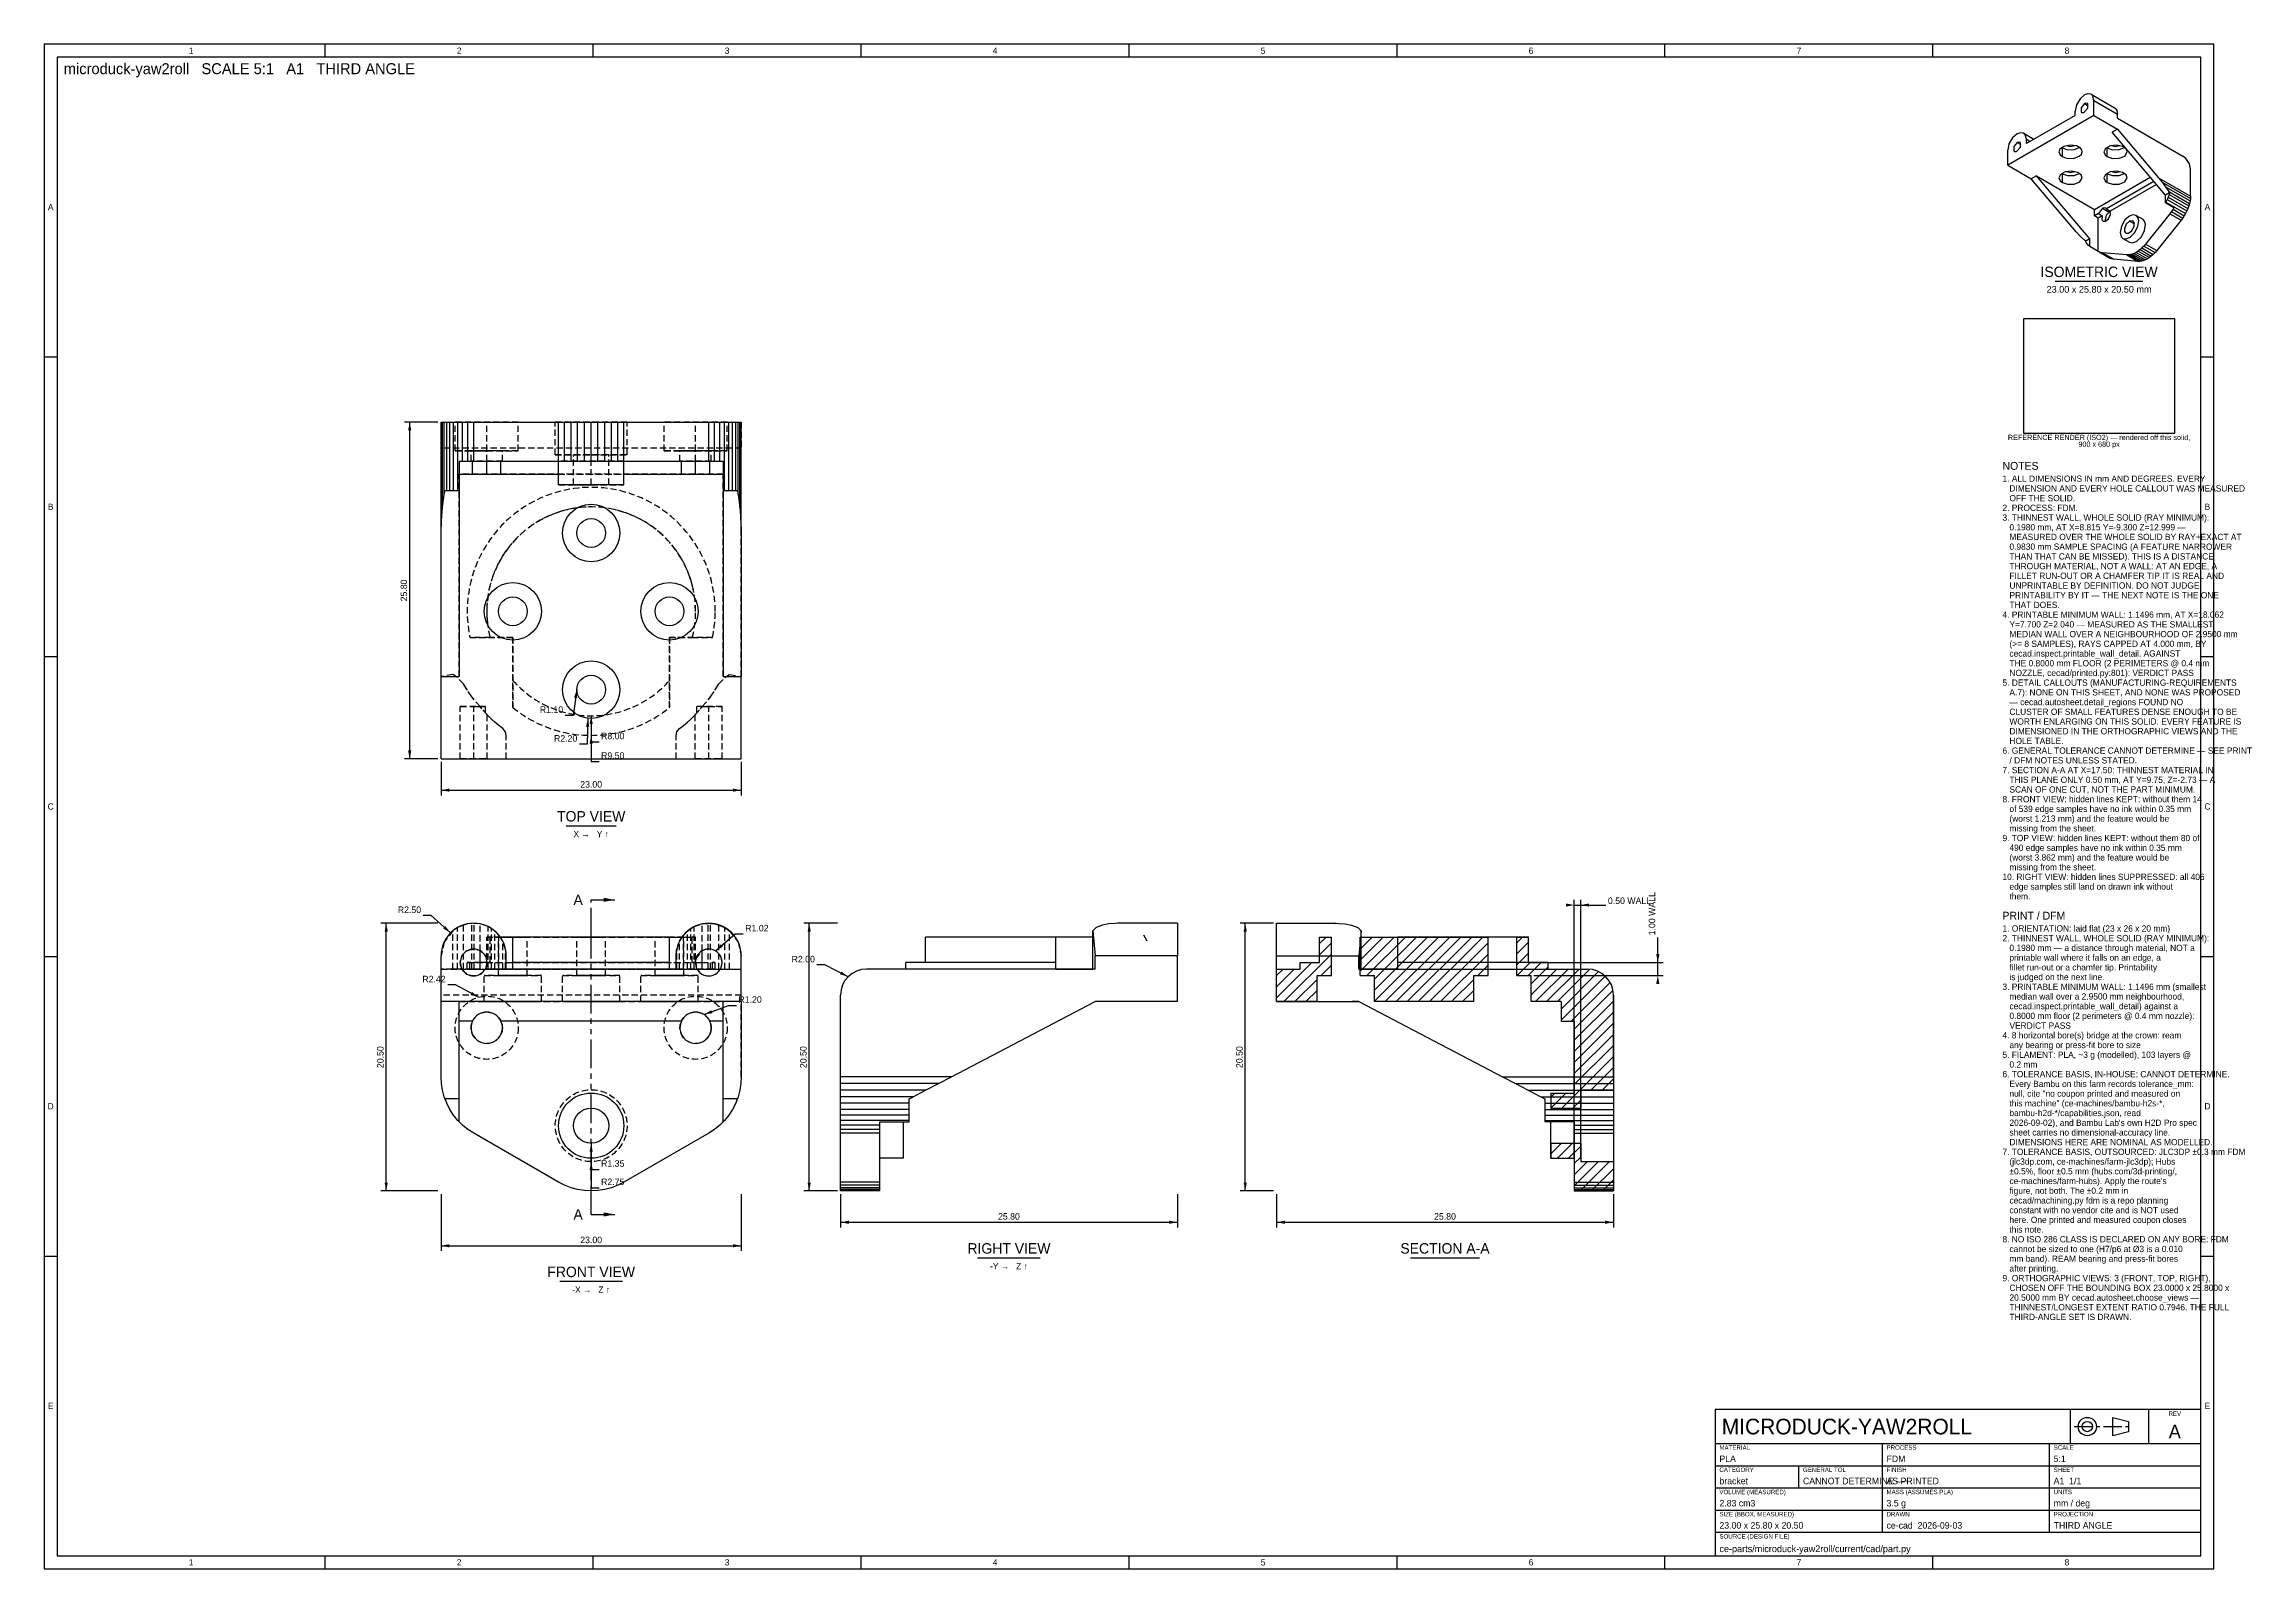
# Model space of a CAD drawing. Header units: millimetres. Extents: x 5 to 851, y 5 to 589.
import ezdxf
from ezdxf.enums import TextEntityAlignment as Align

# ---------------------------------------------------------------- set-up
doc = ezdxf.new("R2010")
doc.units = ezdxf.units.MM
for name, pattern in [('CENTER', [11.2, 7, -1.4, 1.4, -1.4]), ('HIDDEN', [3.6, 2.4, -1.2]), ('PHANTOM', [21, 11, -2, 2, -2, 2, -2])]:
    doc.linetypes.add(name, pattern=pattern)
for name, color, linetype in [('CENTER', 4, 'CENTER'), ('CUT', 1, 'PHANTOM'), ('CUTTHIN', 1, 'PHANTOM'), ('DIM', 3, 'CONTINUOUS'), ('FRAME', 7, 'CONTINUOUS'), ('HATCH', 5, 'CONTINUOUS'), ('HIDDEN', 8, 'HIDDEN'), ('SECTION', 7, 'CONTINUOUS'), ('TEXT', 3, 'CONTINUOUS'), ('TITLE', 7, 'CONTINUOUS'), ('VISIBLE', 7, 'CONTINUOUS')]:
    doc.layers.add(name, color=color, linetype=linetype)

msp = doc.modelspace()

# ---------------------------------------------------------------- texts
at = {"layer": 'TEXT'}
for s, height, p in [('microduck-yaw2roll   SCALE 5:1   A1   THIRD ANGLE', 4.2, (12.5, 577.5)), ('1. ALL DIMENSIONS IN mm AND DEGREES. EVERY', 2.4, (755, 421.3671)), ('NOTES', 3, (755, 425.9671)), ('   OFF THE SOLID.', 2.4, (755, 413.9271)), ('   DIMENSION AND EVERY HOLE CALLOUT WAS MEASURED', 2.4, (755, 417.6471)), ('3. THINNEST WALL, WHOLE SOLID (RAY MINIMUM):', 2.4, (755, 406.4871)), ('2. PROCESS: FDM.', 2.4, (755, 410.2071)), ('   0.1980 mm, AT X=8.815 Y=-9.300 Z=12.999 —', 2.4, (755, 402.7671)), ('   0.9830 mm SAMPLE SPACING (A FEATURE NARROWER', 2.4, (755, 395.3271)), ('   MEASURED OVER THE WHOLE SOLID BY RAY+EXACT AT', 2.4, (755, 399.0471)), ('   THAN THAT CAN BE MISSED). THIS IS A DISTANCE', 2.4, (755, 391.6071)), ('   THROUGH MATERIAL, NOT A WALL: AT AN EDGE, A', 2.4, (755, 387.8871)), ('   UNPRINTABLE BY DEFINITION. DO NOT JUDGE', 2.4, (755, 380.4471)), ('   FILLET RUN-OUT OR A CHAMFER TIP IT IS REAL AND', 2.4, (755, 384.1671)), ('   THAT DOES.', 2.4, (755, 373.0071)), ('   PRINTABILITY BY IT — THE NEXT NOTE IS THE ONE', 2.4, (755, 376.7271)), ('4. PRINTABLE MINIMUM WALL: 1.1496 mm, AT X=18.062', 2.4, (755, 369.2871)), ('   Y=7.700 Z=2.040 — MEASURED AS THE SMALLEST', 2.4, (755, 365.5671)), ('   MEDIAN WALL OVER A NEIGHBOURHOOD OF 2.9500 mm', 2.4, (755, 361.8471)), ('   cecad.inspect.printable_wall_detail. AGAINST', 2.4, (755, 354.4071)), ('   (>= 8 SAMPLES), RAYS CAPPED AT 4.000 mm, BY', 2.4, (755, 358.1271)), ('   THE 0.8000 mm FLOOR (2 PERIMETERS @ 0.4 mm', 2.4, (755, 350.6871)), ('   NOZZLE, cecad/printed.py:801): VERDICT PASS', 2.4, (755, 346.9671)), ('5. DETAIL CALLOUTS (MANUFACTURING-REQUIREMENTS', 2.4, (755, 343.2471)), ('   — cecad.autosheet.detail_regions FOUND NO', 2.4, (755, 335.8071)), ('   A.7): NONE ON THIS SHEET, AND NONE WAS PROPOSED', 2.4, (755, 339.5271)), ('   WORTH ENLARGING ON THIS SOLID. EVERY FEATURE IS', 2.4, (755, 328.3671)), ('   CLUSTER OF SMALL FEATURES DENSE ENOUGH TO BE', 2.4, (755, 332.0871)), ('R8.00', 2.5, (218.3, 322.75)), ('   DIMENSIONED IN THE ORTHOGRAPHIC VIEWS AND THE', 2.4, (755, 324.6471)), ('   HOLE TABLE.', 2.4, (755, 320.9271)), ('R9.50', 2.5, (218.3, 315.25)), ('6. GENERAL TOLERANCE CANNOT DETERMINE — SEE PRINT', 2.4, (755, 317.2071)), ('   / DFM NOTES UNLESS STATED.', 2.4, (755, 313.4871)), ('7. SECTION A-A AT X=17.50: THINNEST MATERIAL IN', 2.4, (755, 309.7671)), ('   THIS PLANE ONLY 0.50 mm, AT Y=9.75, Z=-2.73 — A', 2.4, (755, 306.0471)), ('   SCAN OF ONE CUT, NOT THE PART MINIMUM.', 2.4, (755, 302.3271)), ('8. FRONT VIEW: hidden lines KEPT: without them 14', 2.4, (755, 298.6071)), ('   of 539 edge samples have no ink within 0.35 mm', 2.4, (755, 294.8871)), ('   (worst 1.213 mm) and the feature would be', 2.4, (755, 291.1671)), ('   missing from the sheet.', 2.4, (755, 287.4471)), ('9. TOP VIEW: hidden lines KEPT: without them 80 of', 2.4, (755, 283.7271)), ('   490 edge samples have no ink within 0.35 mm', 2.4, (755, 280.0071)), ('10. RIGHT VIEW: hidden lines SUPPRESSED: all 406', 2.4, (755, 268.8471)), ('   (worst 3.862 mm) and the feature would be', 2.4, (755, 276.2871)), ('   missing from the sheet.', 2.4, (755, 272.5671)), ('0.50 WALL', 2.5, (603.9, 259.65)), ('   them.', 2.4, (755, 261.4071)), ('   edge samples still land on drawn ink without', 2.4, (755, 265.1271)), ('PRINT / DFM', 3, (755, 253.6871)), ('R1.02', 2.5, (273.49592, 249.166773)), ('2. THINNEST WALL, WHOLE SOLID (RAY MINIMUM):', 2.4, (755, 245.3671)), ('1. ORIENTATION: laid flat (23 x 26 x 20 mm)', 2.4, (755, 249.0871)), ('   0.1980 mm — a distance through material, NOT a', 2.4, (755, 241.6471)), ('   printable wall where it falls on an edge, a', 2.4, (755, 237.9271)), ('3. PRINTABLE MINIMUM WALL: 1.1496 mm (smallest', 2.4, (755, 226.7671)), ('   fillet run-out or a chamfer tip. Printability', 2.4, (755, 234.2071)), ('   is judged on the next line.', 2.4, (755, 230.4871)), ('R1.20', 2.5, (270.897628, 221.827035)), ('   cecad.inspect.printable_wall_detail) against a', 2.4, (755, 219.3271)), ('   median wall over a 2.9500 mm neighbourhood,', 2.4, (755, 223.0471)), ('   VERDICT PASS', 2.4, (755, 211.8871)), ('   0.8000 mm floor (2 perimeters @ 0.4 mm nozzle):', 2.4, (755, 215.6071)), ('4. 8 horizontal bore(s) bridge at the crown: ream', 2.4, (755, 208.1671)), ('5. FILAMENT: PLA, ~3 g (modelled), 103 layers @', 2.4, (755, 200.7271)), ('   any bearing or press-fit bore to size', 2.4, (755, 204.4471)), ('6. TOLERANCE BASIS, IN-HOUSE: CANNOT DETERMINE.', 2.4, (755, 193.2871)), ('   0.2 mm', 2.4, (755, 197.0071)), ('   null, cite "no coupon printed and measured on', 2.4, (755, 185.8471)), ('   Every Bambu on this farm records tolerance_mm:', 2.4, (755, 189.5671)), ('   this machine" (ce-machines/bambu-h2s-*,', 2.4, (755, 182.1271)), ('   bambu-h2d-*/capabilities.json, read', 2.4, (755, 178.4071)), ('   sheet carries no dimensional-accuracy line.', 2.4, (755, 170.9671)), ("   2026-09-02), and Bambu Lab's own H2D Pro spec", 2.4, (755, 174.6871)), ('   DIMENSIONS HERE ARE NOMINAL AS MODELLED.', 2.4, (755, 167.2471)), ('R1.35', 2.5, (218.3, 159)), ('7. TOLERANCE BASIS, OUTSOURCED: JLC3DP ±0.3 mm FDM', 2.4, (755, 163.5271)), ('   (jlc3dp.com, ce-machines/farm-jlc3dp); Hubs', 2.4, (755, 159.8071)), ('R2.75', 2.5, (218.3, 152)), ('   ±0.5%, floor ±0.5 mm (hubs.com/3d-printing/,', 2.4, (755, 156.0871)), ("   ce-machines/farm-hubs). Apply the route's", 2.4, (755, 152.3671)), ('   figure, not both. The ±0.2 mm in', 2.4, (755, 148.6471)), ('   cecad/machining.py fdm is a repo planning', 2.4, (755, 144.9271)), ('   this note.', 2.4, (755, 133.7671)), ('   constant with no vendor cite and is NOT used', 2.4, (755, 141.2071)), ('   here. One printed and measured coupon closes', 2.4, (755, 137.4871)), ('8. NO ISO 286 CLASS IS DECLARED ON ANY BORE: FDM', 2.4, (755, 130.0471)), ('   cannot be sized to one (H7/p6 at Ø3 is a 0.010', 2.4, (755, 126.3271)), ('   after printing.', 2.4, (755, 118.8871)), ('   mm band). REAM bearing and press-fit bores', 2.4, (755, 122.6071)), ('9. ORTHOGRAPHIC VIEWS: 3 (FRONT, TOP, RIGHT),', 2.4, (755, 115.1671)), ('   20.5000 mm BY cecad.autosheet.choose_views —', 2.4, (755, 107.7271)), ('   CHOSEN OFF THE BOUNDING BOX 23.0000 x 25.8000 x', 2.4, (755, 111.4471)), ('   THINNEST/LONGEST EXTENT RATIO 0.7946. THE FULL', 2.4, (755, 104.0071)), ('   THIRD-ANGLE SET IS DRAWN.', 2.4, (755, 100.2871)), ('PLA', 2.5, (646.6, 45.9)), ('FDM', 2.5, (710.6, 45.9)), ('5:1', 2.5, (774.6, 45.9)), ('bracket', 2.5, (646.6, 37.4)), ('CANNOT DETERMINE —~', 2.5, (678.6, 37.4)), ('AS PRINTED', 2.5, (710.6, 37.4)), ('A1  1/1', 2.5, (774.6, 37.4)), ('2.83 cm3', 2.5, (646.6, 28.9)), ('3.5 g', 2.5, (710.6, 28.9)), ('mm / deg', 2.5, (774.6, 28.9)), ('23.00 x 25.80 x 20.50', 2.5, (646.6, 20.4)), ('ce-cad  2026-09-03', 2.5, (710.6, 20.4)), ('THIRD ANGLE', 2.5, (774.6, 20.4)), ('ce-parts/microduck-yaw2roll/current/cad/part.py', 2.6, (646.6, 11.4))]:
    msp.add_text(s, height=height, dxfattribs=at).set_placement(p)
for s, height, p in [('ISOMETRIC VIEW', 4, (792, 499.789322)), ('23.00 x 25.80 x 20.50 mm', 2.6, (792, 493.789322)), ('REFERENCE RENDER (ISO2) — rendered off this solid,', 2, (792, 437.3671)), ('900 x 680 px', 2, (792, 434.7671)), ('23.00', 2.5, (214.5, 304.25)), ('TOP VIEW', 4, (214.5, 291.25)), ('X →   Y ↑', 2.4, (214.5, 285.25)), ('25.80', 2.5, (374.5, 138.75)), ('25.80', 2.5, (541.5, 138.75)), ('23.00', 2.5, (214.5, 129.75)), ('RIGHT VIEW', 4, (374.5, 125.75)), ('SECTION A-A', 4, (541.5, 125.75)), ('FRONT VIEW', 4, (214.5, 116.75)), ('-Y →   Z ↑', 2.4, (374.5, 119.75)), ('-X →   Z ↑', 2.4, (214.5, 110.75)), ('A', 5.2, (821, 55))]:
    msp.add_text(s, height=height, dxfattribs=at).set_placement(p, align=Align.CENTER)
for s, p in [('25.80', (144, 379.75)), ('20.50', (135, 201)), ('20.50', (297, 201)), ('20.50', (464, 201))]:
    msp.add_text(s, height=2.5, rotation=90, dxfattribs=at).set_placement(p, align=Align.CENTER)
for s, p in [('R1.10', (203.767558, 332.853126)), ('R2.20', (209.18466, 321.825506)), ('R2.50', (149.368588, 256.21162)), ('R2.00', (300.186726, 237.297332)), ('R2.42', (158.760994, 229.641147))]:
    msp.add_text(s, height=2.5, dxfattribs=at).set_placement(p, align=Align.RIGHT)
for p in [(209.5, 261.25), (209.5, 140.75)]:
    msp.add_text('A', height=4, dxfattribs=at).set_placement(p, align=Align.MIDDLE_CENTER)
msp.add_text('1.00 WALL', height=2.5, rotation=90, dxfattribs=at).set_placement((622, 247.65))
msp.add_text('MICRODUCK-YAW2ROLL', height=6, dxfattribs=at).set_placement((647.5, 59.5), align=Align.MIDDLE_LEFT)
at = {"layer": 'TITLE'}
for s, p in [('1', (61.3125, 586.5)), ('2', (163.9375, 586.5)), ('3', (266.5625, 586.5)), ('4', (369.1875, 586.5)), ('5', (471.8125, 586.5)), ('6', (574.4375, 586.5)), ('7', (677.0625, 586.5)), ('8', (779.6875, 586.5)), ('A', (7.5, 526.6)), ('A', (833.5, 526.6)), ('B', (7.5, 411.8)), ('B', (833.5, 411.8)), ('C', (7.5, 297)), ('C', (833.5, 297)), ('D', (7.5, 182.2)), ('D', (833.5, 182.2)), ('E', (7.5, 67.4)), ('E', (833.5, 67.4)), ('1', (61.3125, 7.5)), ('2', (163.9375, 7.5)), ('3', (266.5625, 7.5)), ('4', (369.1875, 7.5)), ('5', (471.8125, 7.5)), ('6', (574.4375, 7.5)), ('7', (677.0625, 7.5)), ('8', (779.6875, 7.5))]:
    msp.add_text(s, height=2.4, dxfattribs=at).set_placement(p, align=Align.MIDDLE_CENTER)
msp.add_text('REV', height=1.7, dxfattribs=at).set_placement((821, 63.6), align=Align.CENTER)
for s, p in [('MATERIAL', (646.6, 50.6)), ('PROCESS', (710.6, 50.6)), ('SCALE', (774.6, 50.6)), ('CATEGORY', (646.6, 42.1)), ('GENERAL TOL', (678.6, 42.1)), ('FINISH', (710.6, 42.1)), ('SHEET', (774.6, 42.1)), ('VOLUME (MEASURED)', (646.6, 33.6)), ('MASS (ASSUMES PLA)', (710.6, 33.6)), ('UNITS', (774.6, 33.6)), ('SIZE (BBOX, MEASURED)', (646.6, 25.1)), ('DRAWN', (710.6, 25.1)), ('PROJECTION', (774.6, 25.1)), ('SOURCE (DESIGN FILE)', (646.6, 16.6))]:
    msp.add_text(s, height=1.7, dxfattribs=at).set_placement(p)

# ---------------------------------------------------------------- linework, layer by layer
at = {"layer": 'CENTER'}
msp.add_line((782.5, 59.5), (804.75, 59.5), dxfattribs=at)
at = {"layer": 'CUT'}
for p, q in [((214.5, 247.25), (214.5, 261.25)), ((214.5, 261.25), (223.5, 261.25)), ((214.5, 140.75), (214.5, 154.75)), ((214.5, 140.75), (223.5, 140.75))]:
    msp.add_line(p, q, dxfattribs=at)
for points in [[(223.5, 261.25), (219.3, 262.048), (219.3, 260.452)], [(223.5, 140.75), (219.3, 141.548), (219.3, 139.952)]]:
    msp.add_solid(points, dxfattribs=at)
at = {"layer": 'CUTTHIN'}
msp.add_line((214.5, 154.75), (214.5, 247.25), dxfattribs=at)
at = {"layer": 'DIM'}
for p, q in [((155.8, 444.25), (143, 444.25)), ((145, 315.25), (145, 444.25)), ((209, 341.75), (207.567558, 331.853126)), ((207.567558, 331.853126), (204.567558, 331.853126)), ((213.241741, 330.822201), (212.98466, 320.825506)), ((214.5, 331.75), (214.5, 321.75)), ((214.5, 324.25), (214.5, 314.25)), ((214.5, 321.75), (217.5, 321.75)), ((155.8, 315.25), (143, 315.25)), ((157, 314.05), (157, 301.25)), ((212.98466, 320.825506), (209.98466, 320.825506)), ((214.5, 314.25), (217.5, 314.25)), ((272, 314.05), (272, 301.25)), ((157, 303.25), (272, 303.25)), ((153.168588, 255.21162), (150.168588, 255.21162)), ((160.661165, 248.588835), (153.168588, 255.21162)), ((591, 162.295837), (591, 261.25)), ((591, 259.25), (593.5, 259.25)), ((593.5, 162.295837), (593.5, 261.25)), ((593.5, 259.25), (603.1, 259.25)), ((155.8, 252.25), (134, 252.25)), ((136, 149.75), (136, 252.25)), ((262.093562, 241.670301), (269.69592, 248.166773)), ((269.69592, 248.166773), (272.69592, 248.166773)), ((308.8, 252.25), (296, 252.25)), ((298, 149.75), (298, 252.25)), ((475.8, 252.25), (463, 252.25)), ((465, 149.75), (465, 252.25)), ((623, 237.25), (623, 246.85)), ((575.487497, 237.25), (625, 237.25)), ((623, 232.25), (623, 237.25)), ((162.560994, 228.641147), (159.560994, 228.641147)), ((171.38873, 223.94316), (162.560994, 228.641147)), ((303.986726, 236.297332), (300.986726, 236.297332)), ((312.928932, 231.821068), (303.986726, 236.297332)), ((575.487497, 232.25), (625, 232.25)), ((257.74037, 217.299752), (267.097628, 220.827035)), ((267.097628, 220.827035), (270.097628, 220.827035)), ((214.5, 168), (214.5, 158)), ((214.5, 161), (214.5, 151)), ((214.5, 158), (217.5, 158)), ((155.8, 149.75), (134, 149.75)), ((157, 148.55), (157, 126.75)), ((214.5, 151), (217.5, 151)), ((272, 148.55), (272, 126.75)), ((308.8, 149.75), (296, 149.75)), ((310, 148.55), (310, 135.75)), ((439, 148.55), (439, 135.75)), ((475.8, 149.75), (463, 149.75)), ((477, 148.55), (477, 135.75)), ((606, 148.55), (606, 135.75)), ((310, 137.75), (439, 137.75)), ((477, 137.75), (606, 137.75)), ((157, 128.75), (272, 128.75))]:
    msp.add_line(p, q, dxfattribs=at)
for points in [[(145, 444.25), (144.392, 441.05), (145.608, 441.05)], [(209, 341.75), (207.939889, 338.670093), (209.143348, 338.495908)], [(213.241741, 330.822201), (212.551676, 327.638889), (213.767274, 327.607628)], [(214.5, 331.75), (213.892, 328.55), (215.108, 328.55)], [(214.5, 324.25), (213.892, 321.05), (215.108, 321.05)], [(145, 315.25), (145.608, 318.45), (144.392, 318.45)], [(157, 303.25), (160.2, 302.642), (160.2, 303.858)], [(272, 303.25), (268.8, 303.858), (268.8, 302.642)], [(591, 259.25), (587.8, 259.858), (587.8, 258.642)], [(593.5, 259.25), (596.7, 258.642), (596.7, 259.858)], [(136, 252.25), (135.392, 249.05), (136.608, 249.05)], [(160.661165, 248.588835), (158.666206, 251.163675), (157.860875, 250.252577)], [(298, 252.25), (297.392, 249.05), (298.608, 249.05)], [(465, 252.25), (464.392, 249.05), (465.608, 249.05)], [(262.093562, 241.670301), (264.921302, 243.286949), (264.131331, 244.211395)], [(623, 237.25), (623.608, 240.45), (622.392, 240.45)], [(312.928932, 231.821068), (310.339583, 233.797158), (309.795269, 232.709786)], [(623, 232.25), (622.392, 229.05), (623.608, 229.05)], [(171.38873, 223.94316), (168.849492, 225.983242), (168.278217, 224.90979)], [(257.74037, 217.299752), (260.949152, 217.859561), (260.520234, 218.997404)], [(214.5, 168), (213.892, 164.8), (215.108, 164.8)], [(214.5, 161), (213.892, 157.8), (215.108, 157.8)], [(136, 149.75), (136.608, 152.95), (135.392, 152.95)], [(298, 149.75), (298.608, 152.95), (297.392, 152.95)], [(465, 149.75), (465.608, 152.95), (464.392, 152.95)], [(310, 137.75), (313.2, 137.142), (313.2, 138.358)], [(439, 137.75), (435.8, 138.358), (435.8, 137.142)], [(477, 137.75), (480.2, 137.142), (480.2, 138.358)], [(606, 137.75), (602.8, 138.358), (602.8, 137.142)], [(157, 128.75), (160.2, 128.142), (160.2, 129.358)], [(272, 128.75), (268.8, 129.358), (268.8, 128.142)]]:
    msp.add_solid(points, dxfattribs=at)
at = {"layer": 'FRAME'}
for p, q in [((831, 584), (10, 584)), ((10, 584), (10, 10)), ((831, 10), (831, 584)), ((831, 66), (645, 66)), ((645, 66), (645, 10)), ((831, 10), (831, 66)), ((10, 10), (831, 10)), ((645, 10), (831, 10))]:
    msp.add_line(p, q, dxfattribs=at)
at = {"layer": 'HATCH'}
for p, q in [((493.5, 244.463211), (496.036789, 247)), ((509, 233.904336), (522.095664, 247)), ((509, 238.146977), (517.853023, 247)), ((509, 242.389617), (513.610383, 247)), ((509, 246.632258), (509.367742, 247)), ((511.588305, 232.25), (526.338305, 247)), ((514.5, 222.433773), (539.066227, 247)), ((514.5, 226.676414), (534.823586, 247)), ((514.5, 230.919055), (530.580945, 247)), ((518.558867, 222.25), (543.308867, 247)), ((522.801508, 222.25), (547.551508, 247)), ((527.044149, 222.25), (551.794149, 247)), ((531.286789, 222.25), (556.036789, 247)), ((569, 244.838102), (571.161898, 247)), ((477, 223.72057), (490.52943, 237.25)), ((479.772071, 222.25), (498, 240.477929)), ((486, 236.963211), (486.286789, 237.25)), ((493.5, 240.22057), (498, 244.72057)), ((535.52943, 222.25), (558, 244.72057)), ((539.772071, 222.25), (558, 240.477929)), ((569, 240.595462), (573.5, 245.095462)), ((569, 236.352821), (573.5, 240.852821)), ((569.13982, 232.25), (574.13982, 237.25)), ((573.382461, 232.25), (578.382461, 237.25)), ((477, 227.963211), (483.786789, 234.75)), ((477, 232.205851), (479.544149, 234.75)), ((484.014712, 222.25), (492.5, 230.735288)), ((494.014712, 232.25), (498, 236.235288)), ((544.014712, 222.25), (552.5, 230.735288)), ((554.014712, 232.25), (558, 236.235288)), ((574.5, 229.124899), (581, 235.624899)), ((574.5, 224.882258), (584.367742, 234.75)), ((576.110383, 222.25), (588.610383, 234.75)), ((580.353023, 222.25), (592.853023, 234.75)), ((584.595664, 222.25), (597.033169, 234.687505)), ((586, 219.411695), (600.333889, 233.745584)), ((586, 215.169055), (602.84864, 232.017694)), ((589.823586, 214.75), (604.709981, 229.636395)), ((488.257352, 222.25), (492.5, 226.492648)), ((492.499993, 222.25), (492.5, 222.250007)), ((548.257352, 222.25), (552.5, 226.492648)), ((552.499993, 222.25), (552.5, 222.250007)), ((591, 211.683773), (605.825569, 226.509342)), ((591, 207.441133), (606, 222.441133)), ((591, 203.198492), (606, 218.198492)), ((591, 198.955851), (606, 213.955851)), ((591, 194.713211), (606, 209.713211)), ((591, 190.47057), (606, 205.47057)), ((586.272071, 181.5), (606, 201.227929)), ((597.514712, 188.5), (606, 196.985288)), ((582, 185.713211), (583.536789, 187.25)), ((582.02943, 181.5), (587.77943, 187.25)), ((601.757352, 188.5), (606, 192.742648)), ((605.999993, 188.5), (606, 188.500007)), ((590.514712, 181.5), (593.5, 184.485288)), ((582, 163.933773), (586.066227, 168)), ((584.558867, 162.25), (590.308867, 168)), ((588.801508, 162.25), (593.5, 166.948492)), ((591, 160.205851), (593.5, 162.705851)), ((591, 151.72057), (600.27943, 161)), ((591, 155.963211), (596.036789, 161)), ((593.272071, 149.75), (604.522071, 161)), ((597.514712, 149.75), (606, 158.235288)), ((601.757352, 149.75), (606, 153.992648)), ((605.999993, 149.75), (606, 149.750007))]:
    msp.add_line(p, q, dxfattribs=at)
at = {"layer": 'HIDDEN'}
for p, q in [((157, 444.25), (157, 434.25)), ((157, 444.25), (272, 444.25)), ((186.6, 444.25), (162.4, 444.25)), ((162.4, 444.25), (167.687511, 444.25)), ((162.4, 433.25), (162.4, 444.25)), ((167.687511, 444.25), (168.486681, 444.25)), ((168.486681, 444.25), (174.5, 444.25)), ((174.5, 444.25), (180.513319, 444.25)), ((174.5, 433.25), (174.5, 444.25)), ((180.513319, 444.25), (181.312489, 444.25)), ((181.312489, 444.25), (186.6, 444.25)), ((186.6, 433.25), (186.6, 444.25)), ((228.25, 444.25), (200.75, 444.25)), ((200.75, 444.25), (214.5, 444.25)), ((200.75, 431.75), (200.75, 444.25)), ((214.5, 444.25), (228.25, 444.25)), ((214.5, 431.75), (214.5, 444.25)), ((228.25, 431.75), (228.25, 444.25)), ((266.6, 444.25), (242.4, 444.25)), ((242.4, 444.25), (247.687511, 444.25)), ((242.4, 433.25), (242.4, 444.25)), ((247.687511, 444.25), (248.486681, 444.25)), ((248.486681, 444.25), (254.5, 444.25)), ((254.5, 444.25), (260.513319, 444.25)), ((254.5, 433.25), (254.5, 444.25)), ((260.513319, 444.25), (261.312489, 444.25)), ((261.312489, 444.25), (266.6, 444.25)), ((266.6, 433.25), (266.6, 444.25)), ((272, 444.25), (272, 434.25)), ((272, 434.25), (157, 434.25)), ((157, 346.75), (157, 434.25)), ((186.6, 433.25), (162.4, 433.25)), ((162.4, 433.25), (174.5, 433.25)), ((180.5, 433.25), (168.5, 433.25)), ((168.5, 433.25), (174.5, 433.25)), ((168.5, 429.25), (168.5, 433.25)), ((174.5, 433.25), (186.6, 433.25)), ((174.5, 433.25), (180.5, 433.25)), ((174.5, 429.25), (174.5, 433.25)), ((180.5, 429.25), (180.5, 433.25)), ((228.25, 431.75), (200.75, 431.75)), ((200.75, 431.75), (214.5, 431.75)), ((221.25, 431.75), (207.75, 431.75)), ((207.75, 431.75), (214.5, 431.75)), ((207.75, 420.25), (207.75, 431.75)), ((214.5, 431.75), (228.25, 431.75)), ((214.5, 431.75), (221.25, 431.75)), ((214.5, 420.25), (214.5, 431.75)), ((221.25, 420.25), (221.25, 431.75)), ((266.6, 433.25), (242.4, 433.25)), ((242.4, 433.25), (254.5, 433.25)), ((260.5, 433.25), (248.5, 433.25)), ((248.5, 433.25), (254.5, 433.25)), ((248.5, 429.25), (248.5, 433.25)), ((254.5, 433.25), (266.6, 433.25)), ((254.5, 433.25), (260.5, 433.25)), ((254.5, 429.25), (254.5, 433.25)), ((260.5, 429.25), (260.5, 433.25)), ((272, 346.75), (272, 434.25)), ((164, 429.25), (164, 424.25)), ((164, 429.25), (169.045644, 429.25)), ((164, 346.75), (164, 424.25)), ((265, 424.25), (164, 424.25)), ((180.5, 429.25), (168.5, 429.25)), ((168.5, 429.25), (169.045644, 429.25)), ((179.954356, 429.25), (180.5, 429.25)), ((179.954356, 429.25), (249.045644, 429.25)), ((227, 429.25), (202, 429.25)), ((202, 429.25), (214.5, 429.25)), ((202, 424.25), (227, 424.25)), ((214.5, 429.25), (227, 429.25)), ((214.5, 420.25), (214.5, 429.25)), ((260.5, 429.25), (248.5, 429.25)), ((248.5, 429.25), (249.045644, 429.25)), ((259.954356, 429.25), (260.5, 429.25)), ((259.954356, 429.25), (265, 429.25)), ((265, 429.25), (265, 424.25)), ((265, 346.75), (265, 424.25)), ((158.526197, 418), (164, 418)), ((202, 420.25), (214.5, 420.25)), ((221.25, 420.25), (207.75, 420.25)), ((207.75, 420.25), (214.5, 420.25)), ((214.5, 420.25), (227, 420.25)), ((214.5, 420.25), (221.25, 420.25)), ((265, 418), (270.473803, 418)), ((195.804307, 407.112), (192.272305, 405.00552)), ((199.533926, 408.844698), (195.804307, 407.112)), ((203.42174, 410.185298), (199.533926, 408.844698)), ((207.426653, 411.11963), (203.42174, 410.185298)), ((211.506332, 411.637817), (207.426653, 411.11963)), ((215.617655, 411.734383), (211.506332, 411.637817)), ((219.717164, 411.408306), (215.617655, 411.734383)), ((223.761526, 410.663033), (219.717164, 411.408306)), ((227.707993, 409.506442), (223.761526, 410.663033)), ((231.514849, 407.950759), (227.707993, 409.506442)), ((235.141854, 406.012426), (231.514849, 407.950759)), ((238.550671, 403.711934), (235.141854, 406.012426)), ((185.948004, 399.763988), (183.222554, 396.684341)), ((188.975254, 402.547522), (185.948004, 399.763988)), ((192.272305, 405.00552), (188.975254, 402.547522)), ((241.705269, 401.073597), (238.550671, 403.711934)), ((244.572301, 398.125305), (241.705269, 401.073597)), ((247.121463, 394.898221), (244.572301, 398.125305)), ((178.788794, 389.769704), (177.127349, 386.007803)), ((180.827713, 393.341134), (178.788794, 389.769704)), ((183.222554, 396.684341), (180.827713, 393.341134)), ((249.325811, 391.426456), (247.121463, 394.898221)), ((251.162043, 387.746707), (249.325811, 391.426456)), ((175.86094, 382.095194), (175.002953, 378.073234)), ((177.127349, 386.007803), (175.86094, 382.095194)), ((252.61075, 383.89787), (251.162043, 387.746707)), ((253.65662, 379.920627), (252.61075, 383.89787)), ((174.562458, 373.984437), (174.544109, 369.872021)), ((175.002953, 378.073234), (174.562458, 373.984437)), ((254.288596, 375.85702), (253.65662, 379.920627)), ((254.5, 371.75), (254.288596, 375.85702)), ((174.544109, 369.872021), (174.948102, 365.779456)), ((168.064561, 361.75), (184.5, 361.75)), ((175.770167, 361.75), (168.064561, 361.75)), ((184.5, 361.75), (175.770167, 361.75)), ((184.5, 361.75), (184.5, 334.9227)), ((184.5, 345.292487), (184.5, 361.75)), ((260.935439, 361.75), (244.5, 361.75)), ((244.5, 361.75), (244.5, 334.9227)), ((244.5, 361.75), (253.229833, 361.75)), ((244.5, 345.292487), (244.5, 361.75)), ((253.229833, 361.75), (260.935439, 361.75)), ((161.55, 347.6), (157, 346.75)), ((161.55, 347.6), (157, 346.75)), ((163.3, 346.35), (161.55, 347.6)), ((163.3, 346.35), (161.55, 347.6)), ((265.7, 346.35), (267.45, 347.6)), ((265.7, 346.35), (267.45, 347.6)), ((267.45, 347.6), (272, 346.75)), ((267.45, 347.6), (272, 346.75)), ((165.55, 343.95), (163.3, 346.35)), ((165.55, 343.95), (163.3, 346.35)), ((168.75, 339.05), (165.55, 343.95)), ((167.15, 341.5), (165.55, 343.95)), ((168.75, 339.05), (167.15, 341.5)), ((169.65, 337.85), (168.75, 339.05)), ((169.5, 338.05), (168.75, 339.05)), ((184.5, 334.9227), (184.5, 345.292487)), ((244.5, 334.9227), (244.5, 345.292487)), ((259.35, 337.85), (260.25, 339.05)), ((259.5, 338.05), (260.25, 339.05)), ((260.25, 339.05), (263.45, 343.95)), ((260.25, 339.05), (261.85, 341.5)), ((261.85, 341.5), (263.45, 343.95)), ((263.45, 343.95), (265.7, 346.35)), ((263.45, 343.95), (265.7, 346.35)), ((173.973883, 335.25), (164.375, 335.25)), ((164.375, 335.25), (169.5, 335.25)), ((164.375, 315.25), (164.375, 335.25)), ((169.65, 337.85), (169.5, 338.05)), ((169.5, 335.25), (171.95, 335.25)), ((169.5, 315.25), (169.5, 335.25)), ((171.95, 335.25), (169.65, 337.85)), ((171.95, 335.25), (169.65, 337.85)), ((171.95, 335.25), (173.973883, 335.25)), ((174.625, 332.180328), (171.95, 335.25)), ((175, 331.75), (171.95, 335.25)), ((173.973883, 332.927512), (173.973883, 335.25)), ((175, 331.75), (173.973883, 332.927512)), ((173.973883, 332.927512), (174.625, 332.180328)), ((174.625, 315.25), (174.625, 332.180328)), ((176.3, 330.5), (175, 331.75)), ((176.3, 330.5), (175, 331.75)), ((177.6, 329.3), (176.3, 330.5)), ((177.6, 329.3), (176.3, 330.5)), ((251.4, 329.3), (252.7, 330.5)), ((251.4, 329.3), (252.7, 330.5)), ((252.7, 330.5), (254, 331.75)), ((252.7, 330.5), (254, 331.75)), ((254, 331.75), (257.05, 335.25)), ((254, 331.75), (255.026117, 332.927512)), ((254.375, 332.180328), (257.05, 335.25)), ((255.026117, 332.927512), (254.375, 332.180328)), ((254.375, 315.25), (254.375, 332.180328)), ((255.026117, 332.927512), (255.026117, 335.25)), ((257.05, 335.25), (255.026117, 335.25)), ((264.625, 335.25), (255.026117, 335.25)), ((257.05, 335.25), (259.35, 337.85)), ((257.05, 335.25), (259.35, 337.85)), ((257.05, 335.25), (259.5, 335.25)), ((259.35, 337.85), (259.5, 338.05)), ((259.5, 335.25), (264.625, 335.25)), ((259.5, 315.25), (259.5, 335.25)), ((264.625, 315.25), (264.625, 335.25)), ((179.15, 328.05), (177.6, 329.3)), ((179.15, 328.05), (177.6, 329.3)), ((180.65, 326.85), (179.15, 328.05)), ((180.65, 326.85), (179.15, 328.05)), ((181.75, 325.625), (180.65, 326.85)), ((181.75, 325.625), (180.65, 326.85)), ((182, 324.25), (181.75, 325.625)), ((182, 324.25), (181.75, 325.625)), ((182, 315.25), (182, 324.25)), ((182, 315.25), (182, 324.25)), ((247, 324.25), (247.25, 325.625)), ((247, 324.25), (247.25, 325.625)), ((247, 315.25), (247, 324.25)), ((247, 315.25), (247, 324.25)), ((247.25, 325.625), (248.35, 326.85)), ((247.25, 325.625), (248.35, 326.85)), ((248.35, 326.85), (249.85, 328.05)), ((248.35, 326.85), (249.85, 328.05)), ((249.85, 328.05), (251.4, 329.3)), ((249.85, 328.05), (251.4, 329.3)), ((157, 315.25), (169.5, 315.25)), ((165.026117, 315.25), (164.375, 315.25)), ((164.375, 315.25), (165.026117, 315.25)), ((165.026117, 315.25), (169.5, 315.25)), ((165.054426, 315.25), (165.026117, 315.25)), ((173.945574, 315.25), (165.054426, 315.25)), ((169.5, 315.25), (173.973883, 315.25)), ((169.5, 315.25), (182, 315.25)), ((173.973883, 315.25), (173.945574, 315.25)), ((173.973883, 315.25), (174.625, 315.25)), ((174.625, 315.25), (173.973883, 315.25)), ((182, 315.25), (247, 315.25)), ((247, 315.25), (259.5, 315.25)), ((255.026117, 315.25), (254.375, 315.25)), ((254.375, 315.25), (255.026117, 315.25)), ((255.026117, 315.25), (259.5, 315.25)), ((255.054426, 315.25), (255.026117, 315.25)), ((263.945574, 315.25), (255.054426, 315.25)), ((259.5, 315.25), (263.973883, 315.25)), ((259.5, 315.25), (272, 315.25)), ((263.973883, 315.25), (263.945574, 315.25)), ((263.973883, 315.25), (264.625, 315.25)), ((264.625, 315.25), (263.973883, 315.25)), ((161.55, 249.396113), (158.194581, 245.082682)), ((163.3, 250.604032), (161.55, 249.396113)), ((161.55, 234.75), (161.55, 249.396113)), ((165.55, 251.60949), (163.3, 250.604032)), ((163.3, 234.75), (163.3, 250.604032)), ((167.15, 252.027113), (165.55, 251.60949)), ((165.55, 234.75), (165.55, 251.60949)), ((168.75, 252.22748), (167.15, 252.027113)), ((169.5, 252.25), (168.75, 252.22748)), ((168.75, 234.75), (168.75, 252.22748)), ((169.65, 252.2491), (169.5, 252.25)), ((169.65, 234.75), (169.65, 252.2491)), ((171.95, 252.007549), (169.65, 252.2491)), ((171.95, 241.751458), (171.95, 252.007549)), ((175, 250.974972), (171.95, 252.007549)), ((174.5, 247), (254.5, 247)), ((175.770167, 247), (174.5, 247)), ((174.5, 238.375), (174.5, 247)), ((175, 234.75), (175, 250.974972)), ((176.3, 250.238565), (175, 250.974972)), ((179.682706, 247), (175.770167, 247)), ((175.770167, 237.25), (175.770167, 247)), ((176.3, 234.75), (176.3, 250.238565)), ((177.6, 249.270504), (176.3, 250.238565)), ((177.6, 234.75), (177.6, 249.270504)), ((179.15, 247.695282), (177.6, 249.270504)), ((179, 247), (190, 247)), ((190, 247), (179, 247)), ((179, 232.25), (179, 247)), ((179.15, 234.75), (179.15, 247.695282)), ((180.65, 245.400442), (179.15, 247.695282)), ((180.65, 234.75), (180.65, 245.400442)), ((181.75, 242.237469), (180.65, 245.400442)), ((184.5, 234.75), (184.5, 247)), ((190, 232.25), (190, 247)), ((209, 247), (220, 247)), ((220, 247), (209, 247)), ((209, 247), (220, 247)), ((220, 247), (209, 247)), ((209, 232.25), (209, 247)), ((209, 232.25), (209, 247)), ((220, 232.25), (220, 247)), ((220, 232.25), (220, 247)), ((239, 247), (250, 247)), ((250, 247), (239, 247)), ((239, 232.25), (239, 247)), ((244.5, 234.75), (244.5, 247)), ((247.25, 242.237469), (248.35, 245.400442)), ((248.35, 245.400442), (249.85, 247.695282)), ((248.35, 234.75), (248.35, 245.400442)), ((249.317294, 247), (253.229833, 247)), ((249.85, 247.695282), (251.4, 249.270504)), ((249.85, 234.75), (249.85, 247.695282)), ((250, 232.25), (250, 247)), ((251.4, 249.270504), (252.7, 250.238565)), ((251.4, 234.75), (251.4, 249.270504)), ((252.7, 250.238565), (254, 250.974972)), ((252.7, 234.75), (252.7, 250.238565)), ((253.229833, 237.25), (253.229833, 247)), ((254.5, 247), (253.229833, 247)), ((254, 250.974972), (257.05, 252.007549)), ((254, 234.75), (254, 250.974972)), ((254.5, 238.375), (254.5, 247)), ((257.05, 252.007549), (259.35, 252.2491)), ((257.05, 241.751458), (257.05, 252.007549)), ((259.35, 252.2491), (259.5, 252.25)), ((259.35, 234.75), (259.35, 252.2491)), ((259.5, 252.25), (260.25, 252.22748)), ((260.25, 234.75), (260.25, 252.22748)), ((260.25, 252.22748), (261.85, 252.027113)), ((261.85, 252.027113), (263.45, 251.60949)), ((263.45, 251.60949), (265.7, 250.604032)), ((263.45, 234.75), (263.45, 251.60949)), ((265.7, 250.604032), (267.45, 249.396113)), ((265.7, 234.75), (265.7, 250.604032)), ((267.45, 249.396113), (270.805419, 245.082682)), ((267.45, 234.75), (267.45, 249.396113)), ((158.194581, 245.082682), (157, 239.75)), ((157, 234.75), (157, 239.75)), ((167, 237.25), (262, 237.25)), ((168.064561, 237.25), (167, 237.25)), ((167, 234.75), (167, 237.25)), ((171.95, 237.25), (168.064561, 237.25)), ((168.064561, 234.75), (168.064561, 237.25)), ((175.770167, 237.25), (174.5, 237.25)), ((174.5, 237.25), (254.5, 237.25)), ((175.770167, 237.25), (174.625, 237.25)), ((181.75, 234.75), (181.75, 242.237469)), ((182, 239.75), (181.75, 242.237469)), ((247, 239.75), (247.25, 242.237469)), ((247.25, 234.75), (247.25, 242.237469)), ((253.229833, 237.25), (254.375, 237.25)), ((254.5, 237.25), (253.229833, 237.25)), ((254.576572, 238.673195), (257.05, 241.751458)), ((255.026117, 234.75), (254.576572, 238.673195)), ((257.05, 237.25), (260.935439, 237.25)), ((260.935439, 234.75), (260.935439, 237.25)), ((262, 237.25), (260.935439, 237.25)), ((262, 234.75), (262, 237.25)), ((270.805419, 245.082682), (272, 239.75)), ((272, 234.75), (272, 239.75)), ((157, 224.75), (157, 234.75)), ((157, 234.75), (272, 234.75)), ((161.55, 234.75), (157, 234.75)), ((163.3, 234.75), (161.55, 234.75)), ((165.55, 234.75), (163.3, 234.75)), ((168.75, 234.75), (165.55, 234.75)), ((167, 234.75), (262, 234.75)), ((168.064561, 234.75), (167, 234.75)), ((168.064561, 234.75), (182, 234.75)), ((169.65, 234.75), (168.75, 234.75)), ((171.95, 234.75), (169.65, 234.75)), ((173.5, 232.25), (195.5, 232.25)), ((195.5, 232.25), (173.5, 232.25)), ((173.5, 222.25), (173.5, 232.25)), ((175, 234.75), (173.973883, 234.75)), ((176.3, 234.75), (175, 234.75)), ((177.6, 234.75), (176.3, 234.75)), ((179.15, 234.75), (177.6, 234.75)), ((179, 232.25), (190, 232.25)), ((190, 232.25), (179, 232.25)), ((180.65, 234.75), (179.15, 234.75)), ((181.75, 234.75), (180.65, 234.75)), ((182, 234.75), (181.75, 234.75)), ((244.5, 234.75), (184.5, 234.75)), ((195.5, 222.25), (195.5, 232.25)), ((203.5, 222.25), (203.5, 232.25)), ((203.5, 232.25), (225.5, 232.25)), ((225.5, 232.25), (203.5, 232.25)), ((203.5, 232.25), (225.5, 232.25)), ((225.5, 232.25), (203.5, 232.25)), ((203.5, 222.25), (203.5, 232.25)), ((209, 232.25), (220, 232.25)), ((220, 232.25), (209, 232.25)), ((209, 232.25), (220, 232.25)), ((220, 232.25), (209, 232.25)), ((225.5, 222.25), (225.5, 232.25)), ((225.5, 222.25), (225.5, 232.25)), ((233.5, 232.25), (255.5, 232.25)), ((255.5, 232.25), (233.5, 232.25)), ((233.5, 222.25), (233.5, 232.25)), ((239, 232.25), (250, 232.25)), ((250, 232.25), (239, 232.25)), ((247, 234.75), (247.25, 234.75)), ((260.935439, 234.75), (247, 234.75)), ((247.25, 234.75), (248.35, 234.75)), ((248.35, 234.75), (249.85, 234.75)), ((249.85, 234.75), (251.4, 234.75)), ((251.4, 234.75), (252.7, 234.75)), ((252.7, 234.75), (254, 234.75)), ((254, 234.75), (255.026117, 234.75)), ((255.5, 222.25), (255.5, 232.25)), ((257.05, 234.75), (259.35, 234.75)), ((259.35, 234.75), (260.25, 234.75)), ((260.25, 234.75), (263.45, 234.75)), ((262, 234.75), (260.935439, 234.75)), ((263.45, 234.75), (265.7, 234.75)), ((265.7, 234.75), (267.45, 234.75)), ((267.45, 234.75), (272, 234.75)), ((272, 224.75), (272, 234.75)), ((272, 224.75), (157, 224.75)), ((157, 193.5), (157, 224.75)), ((164, 222.25), (157, 222.25)), ((164, 214.75), (164, 222.25)), ((164, 222.25), (265, 222.25)), ((173.5, 222.25), (195.5, 222.25)), ((195.5, 222.25), (173.5, 222.25)), ((225.5, 222.25), (203.5, 222.25)), ((203.5, 222.25), (203.787857, 222.25)), ((203.5, 222.25), (225.5, 222.25)), ((225.5, 222.25), (203.5, 222.25)), ((203.787857, 222.25), (204.702041, 222.25)), ((204.702041, 222.25), (224.297959, 222.25)), ((224.297959, 222.25), (225.212143, 222.25)), ((225.212143, 222.25), (225.5, 222.25)), ((233.5, 222.25), (255.5, 222.25)), ((255.5, 222.25), (233.5, 222.25)), ((272, 222.25), (265, 222.25)), ((265, 214.75), (265, 222.25)), ((272, 193.5), (272, 224.75)), ((164, 176.193114), (164, 214.75)), ((265, 176.193114), (265, 214.75)), ((159.161364, 183.331584), (158.223587, 185.774575)), ((270.776413, 185.774575), (269.838636, 183.331584)), ((165.271735, 174.921379), (163.421379, 176.771735)), ((265.578621, 176.771735), (263.728265, 174.921379))]:
    msp.add_line(p, q, dxfattribs=at)
for centre, radius in [((169.5, 237.25), 5.125), ((174.5, 212.25), 12.1), ((174.5, 212.25), 12.1), ((254.5, 212.25), 12.1), ((254.5, 212.25), 12.1), ((174.5, 212.25), 6), ((254.5, 212.25), 6), ((214.5, 174.75), 13.75), ((214.5, 174.75), 13.75)]:
    msp.add_circle(centre, radius, dxfattribs=at)
for centre, radius, start, end in [((214.5, 371.75), 47.5, 0, 192.153197), ((214.5, 371.75), 47.5, 0, 192.153197), ((214.5, 371.75), 40, 0, 194.477512), ((214.5, 371.75), 40, 345.522488, 360), ((214.5, 371.75), 40, 345.522488, 360), ((214.5, 371.75), 47.5, 347.846803, 360), ((214.5, 371.75), 47.5, 347.846803, 360), ((214.5, 371.75), 40, 221.409622, 318.590378), ((214.5, 371.75), 40, 221.409622, 318.590378), ((214.5, 371.75), 47.5, 230.833289, 309.166711), ((214.5, 371.75), 47.5, 230.833289, 309.166711), ((259.5, 237.25), 5.125, 90, 118.558042)]:
    msp.add_arc(centre, radius, start, end, dxfattribs=at)
at = {"layer": 'SECTION'}
for p, q in [((493.5, 237.25), (493.5, 247)), ((493.5, 247), (498, 247)), ((498, 232.25), (498, 247)), ((509, 232.25), (509, 247)), ((509, 247), (558, 247)), ((558, 232.25), (558, 247)), ((569, 232.25), (569, 247)), ((569, 247), (573.5, 247)), ((573.5, 237.25), (573.5, 247)), ((486, 234.75), (486, 237.25)), ((486, 237.25), (493.5, 237.25)), ((573.5, 237.25), (581, 237.25)), ((581, 234.75), (581, 237.25)), ((477, 234.75), (486, 234.75)), ((477, 222.25), (477, 234.75)), ((492.5, 232.25), (498, 232.25)), ((492.5, 222.25), (492.5, 232.25)), ((509, 232.25), (514.5, 232.25)), ((514.5, 222.25), (514.5, 232.25)), ((552.5, 232.25), (558, 232.25)), ((552.5, 222.25), (552.5, 232.25)), ((569, 232.25), (574.5, 232.25)), ((574.5, 222.25), (574.5, 232.25)), ((581, 234.75), (596, 234.75)), ((492.5, 222.25), (477, 222.25)), ((552.5, 222.25), (514.5, 222.25)), ((586, 222.25), (574.5, 222.25)), ((586, 222.25), (586, 214.75)), ((606, 224.75), (606, 188.5)), ((586, 214.75), (591, 214.75)), ((591, 214.75), (591, 187.25)), ((582, 187.25), (591, 187.25)), ((582, 187.25), (582, 181.5)), ((593.5, 188.5), (606, 188.5)), ((593.5, 188.5), (593.5, 181.5)), ((582, 181.5), (593.5, 181.5)), ((582, 168), (582, 162.25)), ((582, 168), (593.5, 168)), ((582, 162.25), (591, 162.25)), ((591, 162.25), (591, 149.75)), ((593.5, 168), (593.5, 161)), ((593.5, 161), (606, 161)), ((606, 161), (606, 149.75)), ((591, 149.75), (606, 149.75))]:
    msp.add_line(p, q, dxfattribs=at)
msp.add_arc((596, 224.75), 10, 0, 90, dxfattribs=at)
at = {"layer": 'TEXT'}
for p, q in [((775.2, 498.189322), (808.8, 498.189322)), ((204.9, 289.65), (224.1, 289.65)), ((362.5, 124.15), (386.5, 124.15)), ((528.3, 124.15), (554.7, 124.15)), ((202.5, 115.15), (226.5, 115.15))]:
    msp.add_line(p, q, dxfattribs=at)
at = {"layer": 'TITLE'}
for p, q in [((836, 589), (5, 589)), ((5, 589), (5, 5)), ((112.625, 584), (112.625, 589)), ((215.25, 584), (215.25, 589)), ((317.875, 584), (317.875, 589)), ((420.5, 584), (420.5, 589)), ((523.125, 584), (523.125, 589)), ((625.75, 584), (625.75, 589)), ((728.375, 584), (728.375, 589)), ((836, 5), (836, 589)), ((821, 483.789322), (763, 483.789322)), ((763, 483.789322), (763, 439.9671)), ((821, 439.9671), (821, 483.789322)), ((5, 469.2), (10, 469.2)), ((831, 469.2), (836, 469.2)), ((763, 439.9671), (821, 439.9671)), ((5, 354.4), (10, 354.4)), ((831, 354.4), (836, 354.4)), ((5, 239.6), (10, 239.6)), ((831, 239.6), (836, 239.6)), ((5, 124.8), (10, 124.8)), ((831, 124.8), (836, 124.8)), ((781, 53), (781, 66)), ((797.3, 56), (797.3, 63)), ((797.3, 63), (803.25, 61.46)), ((803.25, 61.46), (803.25, 57.54)), ((811, 53), (811, 66)), ((645, 53), (831, 53)), ((709, 19), (709, 53)), ((773, 19), (773, 53)), ((803.25, 57.54), (797.3, 56)), ((645, 44.5), (831, 44.5)), ((677, 36), (677, 44.5)), ((645, 36), (831, 36)), ((645, 27.5), (831, 27.5)), ((645, 19), (831, 19)), ((112.625, 5), (112.625, 10)), ((215.25, 5), (215.25, 10)), ((317.875, 5), (317.875, 10)), ((420.5, 5), (420.5, 10)), ((523.125, 5), (523.125, 10)), ((625.75, 5), (625.75, 10)), ((728.375, 5), (728.375, 10)), ((5, 5), (836, 5))]:
    msp.add_line(p, q, dxfattribs=at)
for radius in [3.5, 1.96]:
    msp.add_circle((787.5, 59.5), radius, dxfattribs=at)
at = {"layer": 'VISIBLE'}
for p, q in [((784.696457, 568.045076), (783.314742, 565.706556)), ((786.405738, 569.532574), (784.696457, 568.045076)), ((787.694526, 570), (786.405738, 569.532574)), ((788.941469, 569.783757), (787.694526, 570)), ((789.575771, 569.157852), (788.941469, 569.783757)), ((788.941469, 569.783757), (798.174571, 564.453024)), ((789.991803, 567.462158), (789.575771, 569.157852)), ((789.991803, 561.664993), (789.991803, 567.462158)), ((789.991803, 567.462158), (799.028689, 562.24471)), ((789.991803, 561.664993), (757, 542.617167)), ((782.819672, 561.664993), (764.172131, 550.89883)), ((783.314742, 565.706556), (782.819672, 563.321326)), ((782.819672, 561.664993), (782.819672, 563.321326)), ((786.405738, 566.261317), (785.122247, 564.650718)), ((785.122247, 564.650718), (785.122247, 562.994385)), ((785.122247, 562.994385), (785.130368, 562.982511)), ((785.130368, 562.982511), (785.366088, 562.762849)), ((785.366088, 562.762849), (786.210874, 562.768307)), ((786.210874, 562.768307), (787.681107, 564.455181)), ((787.445388, 566.364302), (786.405738, 566.261317)), ((786.405738, 566.261317), (787.876025, 565.412446)), ((787.689229, 566.132766), (787.445388, 566.364302)), ((787.681107, 564.455181), (787.689229, 564.476433)), ((787.689229, 564.476433), (787.689229, 566.132766)), ((789.991803, 561.664993), (799.028689, 556.447545)), ((798.174571, 564.453024), (798.80671, 563.642294)), ((798.80671, 563.642294), (799.028689, 562.24471)), ((799.028689, 560.588377), (799.028689, 562.24471)), ((799.028689, 560.588377), (824.131148, 546.095466)), ((757.49507, 550.799561), (757, 548.414331)), ((758.876785, 553.138081), (757.49507, 550.799561)), ((760.586066, 554.625579), (758.876785, 553.138081)), ((760.586066, 551.354322), (759.302575, 549.743723)), ((759.302575, 549.743723), (759.302575, 548.087391)), ((761.874854, 555.093005), (760.586066, 554.625579)), ((761.625715, 551.457307), (760.586066, 551.354322)), ((760.586066, 551.354322), (762.056352, 550.505451)), ((761.869556, 551.225771), (761.625715, 551.457307)), ((761.869556, 549.569438), (761.869556, 551.225771)), ((763.121797, 554.876763), (761.874854, 555.093005)), ((763.756099, 554.250857), (763.121797, 554.876763)), ((763.121797, 554.876763), (766.981598, 552.648305)), ((764.172131, 552.555163), (763.756099, 554.250857)), ((764.172131, 550.89883), (764.172131, 552.555163)), ((764.172131, 552.555163), (765.606557, 551.726997)), ((767.026639, 552.595008), (766.981598, 552.648305)), ((767.044541, 552.557217), (767.026639, 552.595008)), ((778.471155, 549.834677), (776.993171, 548.762537)), ((780.904381, 550.326012), (778.471155, 549.834677)), ((779.509806, 550.159692), (779.520492, 550.153481)), ((779.520492, 550.153481), (779.520492, 550.162033)), ((779.520492, 550.153481), (781.017172, 549.776992)), ((783.304855, 549.991496), (780.904381, 550.326012)), ((781.017172, 549.776992), (782.686915, 550.159692)), ((784.888729, 549.112002), (783.304855, 549.991496)), ((796.215127, 550.026491), (794.447768, 549.041389)), ((798.740325, 550.316524), (796.215127, 550.026491)), ((796.722921, 550.159692), (796.733607, 550.153481)), ((796.733607, 550.153481), (796.733607, 550.162033)), ((796.733607, 550.153481), (798.230287, 549.776992)), ((799.028689, 556.447545), (797.020492, 555.288112)), ((817.461066, 531.142508), (797.020492, 555.288112)), ((798.230287, 549.776992), (799.90003, 550.159692)), ((800.989219, 549.813113), (798.740325, 550.316524)), ((799.028689, 556.447545), (814.799149, 537.818552)), ((802.33903, 548.861778), (800.989219, 549.813113)), ((757, 542.617167), (757, 548.414331)), ((757, 542.617167), (766.036885, 537.399719)), ((759.302575, 548.087391), (759.310696, 548.075516)), ((759.310696, 548.075516), (759.546416, 547.855855)), ((759.546416, 547.855855), (760.391202, 547.861312)), ((760.391202, 547.861312), (761.861435, 549.548186)), ((761.861435, 549.548186), (761.869556, 549.569438)), ((776.993171, 548.762537), (776.635474, 547.751798)), ((776.635474, 547.751798), (777.070806, 546.641818)), ((777.070806, 546.641818), (777.942623, 545.929832)), ((777.679728, 549.408131), (777.942623, 549.242498)), ((777.942623, 549.242498), (779.96929, 548.571637)), ((777.942623, 545.929832), (777.942623, 549.242498)), ((777.942623, 545.929832), (778.742418, 545.563428)), ((778.742418, 545.563428), (779.721897, 545.300764)), ((779.721897, 545.300764), (782.25892, 545.263796)), ((779.96929, 548.571637), (782.519183, 548.621881)), ((782.25892, 545.263796), (784.428992, 546.036742)), ((782.519183, 548.621881), (784.516993, 549.408131)), ((784.428992, 546.036742), (785.268588, 546.83409)), ((785.343677, 548.5465), (784.888729, 549.112002)), ((785.268588, 546.83409), (785.561248, 547.751798)), ((785.561248, 547.751798), (785.343677, 548.5465)), ((794.447768, 549.041389), (793.848588, 547.751798)), ((793.848588, 547.751798), (794.283921, 546.641818)), ((794.283921, 546.641818), (795.155738, 545.929832)), ((794.892843, 549.408131), (795.155738, 549.242498)), ((795.155738, 549.242498), (797.182404, 548.571637)), ((795.155738, 545.929832), (795.155738, 549.242498)), ((795.155738, 545.929832), (797.182404, 545.258971)), ((797.182404, 548.571637), (799.732298, 548.621881)), ((797.182404, 545.258971), (799.732298, 545.309216)), ((799.732298, 548.621881), (801.730108, 549.408131)), ((799.732298, 545.309216), (801.807291, 546.150066)), ((801.807291, 546.150066), (802.774362, 547.751798)), ((802.774362, 547.751798), (802.33903, 548.861778)), ((825.264094, 545.1721), (824.131148, 546.095466)), ((826.568664, 543.122432), (825.264094, 545.1721)), ((827, 541.126467), (826.568664, 543.122432)), ((827, 530.774388), (827, 541.126467)), ((768.045082, 538.559152), (766.036885, 537.399719)), ((781.807346, 518.770726), (766.036885, 537.399719)), ((788.485656, 514.413547), (768.045082, 538.559152)), ((768.045082, 538.559152), (790.278689, 525.722573)), ((777.234654, 539.103392), (776.635474, 537.813802)), ((776.635474, 537.813802), (777.070806, 536.703822)), ((777.070806, 536.703822), (777.942623, 535.991836)), ((779.002012, 540.088495), (777.234654, 539.103392)), ((777.679728, 539.470135), (777.942623, 539.304501)), ((777.942623, 539.304501), (779.96929, 538.63364)), ((777.942623, 535.991836), (777.942623, 539.304501)), ((777.942623, 535.991836), (779.96929, 535.320975)), ((781.52721, 540.378527), (779.002012, 540.088495)), ((779.509806, 540.221696), (779.520492, 540.215484)), ((779.520492, 540.215484), (779.520492, 540.224036)), ((779.520492, 540.215484), (781.017172, 539.838996)), ((779.96929, 538.63364), (782.519183, 538.683885)), ((779.96929, 535.320975), (782.519183, 535.37122)), ((781.017172, 539.838996), (782.686915, 540.221696)), ((783.776104, 539.875116), (781.52721, 540.378527)), ((782.519183, 538.683885), (784.516993, 539.470135)), ((782.519183, 535.37122), (784.594176, 536.21207)), ((785.125915, 538.923782), (783.776104, 539.875116)), ((784.594176, 536.21207), (785.561248, 537.813802)), ((785.561248, 537.813802), (785.125915, 538.923782)), ((790.278689, 525.722573), (811.619052, 538.043437)), ((794.447768, 539.103392), (793.848588, 537.813802)), ((793.848588, 537.813802), (794.283921, 536.703822)), ((794.283921, 536.703822), (795.155738, 535.991836)), ((796.215127, 540.088495), (794.447768, 539.103392)), ((813.031815, 536.374598), (794.855758, 525.880646)), ((794.892843, 539.470135), (795.155738, 539.304501)), ((795.155738, 539.304501), (797.182404, 538.63364)), ((795.155738, 535.991836), (795.155738, 539.304501)), ((795.155738, 535.991836), (797.182404, 535.320975)), ((798.740325, 540.378527), (796.215127, 540.088495)), ((813.973658, 535.262038), (796.290184, 525.05248)), ((796.722921, 540.221696), (796.733607, 540.215484)), ((796.733607, 540.215484), (796.733607, 540.224036)), ((796.733607, 540.215484), (798.230287, 539.838996)), ((797.182404, 538.63364), (799.732298, 538.683885)), ((797.182404, 535.320975), (799.732298, 535.37122)), ((798.230287, 539.838996), (799.90003, 540.221696)), ((800.989219, 539.875116), (798.740325, 540.378527)), ((799.732298, 538.683885), (801.730108, 539.470135)), ((799.732298, 535.37122), (801.807291, 536.21207)), ((802.33903, 538.923782), (800.989219, 539.875116)), ((801.807291, 536.21207), (802.774362, 537.813802)), ((802.774362, 537.813802), (802.33903, 538.923782)), ((814.799149, 537.818552), (827, 530.774388)), ((814.799149, 537.818552), (816.193305, 536.102599)), ((816.193305, 536.102599), (817.493606, 534.360078)), ((816.193305, 536.102599), (826.96071, 529.886034)), ((817.493606, 534.360078), (818.685807, 532.610081)), ((817.493606, 534.360078), (826.843272, 528.962046)), ((790.278689, 523.238074), (790.278689, 525.722573)), ((793.290984, 526.136656), (791.726209, 524.0738)), ((794.508135, 526.257224), (793.290984, 526.136656)), ((793.290984, 526.136656), (795.872951, 524.645957)), ((794.855758, 525.880646), (794.508135, 526.257224)), ((795.872951, 524.645957), (794.741678, 523.503275)), ((794.855758, 525.880646), (796.290184, 525.05248)), ((796.372607, 524.848853), (795.872951, 524.645957)), ((796.376086, 523.71037), (796.290184, 525.05248)), ((819.031419, 532.049152), (817.461066, 531.142508)), ((817.461066, 528.229636), (817.461066, 531.142508)), ((817.627063, 528.517152), (817.461066, 528.229636)), ((820.688525, 526.366262), (817.461066, 528.229636)), ((818.099507, 529.463593), (817.627063, 528.517152)), ((817.627063, 528.517152), (825.157801, 524.169279)), ((818.508379, 530.426663), (818.099507, 529.463593)), ((818.099507, 529.463593), (825.630245, 525.115719)), ((818.849199, 531.395811), (818.508379, 530.426663)), ((818.508379, 530.426663), (826.039117, 526.07879)), ((818.685807, 532.610081), (819.031419, 532.049152)), ((818.685807, 532.610081), (826.648971, 528.012546)), ((819.031419, 532.049152), (818.849199, 531.395811)), ((818.849199, 531.395811), (826.379937, 527.047938)), ((819.740263, 524.851968), (819.110656, 524.01634)), ((820.323683, 525.734337), (819.740263, 524.851968)), ((819.740263, 524.851968), (824.043542, 522.367469)), ((820.688525, 526.366262), (820.323683, 525.734337)), ((820.323683, 525.734337), (824.626961, 523.249838)), ((825.630245, 525.115719), (825.157801, 524.169279)), ((826.039117, 526.07879), (825.630245, 525.115719)), ((826.379937, 527.047938), (826.039117, 526.07879)), ((826.648971, 528.012546), (826.379937, 527.047938)), ((826.843272, 528.962046), (826.648971, 528.012546)), ((826.96071, 529.886034), (826.843272, 528.962046)), ((827, 530.774388), (826.96071, 529.886034)), ((783.280081, 517.10014), (781.807346, 518.770726)), ((784.815259, 515.493226), (783.280081, 517.10014)), ((791.726209, 524.0738), (790.278689, 523.238074)), ((791.713115, 522.409907), (790.278689, 523.238074)), ((793.160636, 523.245634), (791.713115, 522.409907)), ((791.713115, 509.637301), (791.713115, 522.409907)), ((791.726209, 524.0738), (793.160636, 523.245634)), ((793.160636, 523.245634), (793.097958, 521.733913)), ((793.097958, 521.733913), (793.508259, 521.212723)), ((793.508259, 521.212723), (794.413222, 521.186012)), ((794.741678, 523.503275), (794.225754, 521.130395)), ((794.413222, 521.186012), (795.551216, 522.053745)), ((795.551216, 522.053745), (796.376086, 523.71037)), ((800.527857, 519.329239), (800.033057, 516.893352)), ((800.033057, 516.893352), (800.466862, 515.219841)), ((801.909572, 521.667759), (800.527857, 519.329239)), ((802.407083, 520.058962), (801.703531, 518.238218)), ((801.703531, 518.238218), (801.779908, 517.252026)), ((801.779908, 517.252026), (802.249558, 516.642737)), ((803.618852, 523.155257), (801.909572, 521.667759)), ((802.249558, 516.642737), (803.202187, 516.590188)), ((803.618852, 521.250474), (802.407083, 520.058962)), ((803.202187, 516.590188), (804.4094, 517.429615)), ((804.907641, 523.622683), (803.618852, 523.155257)), ((804.988147, 521.386114), (803.618852, 521.250474)), ((803.618852, 521.250474), (805.555328, 520.13245)), ((803.908951, 515.054653), (805.606677, 516.715665)), ((804.4094, 517.429615), (805.388251, 519.127388)), ((806.154584, 523.406441), (804.907641, 523.622683)), ((805.468181, 520.74538), (804.988147, 521.386114)), ((805.388251, 519.127388), (805.468181, 520.74538)), ((805.606677, 516.715665), (806.867935, 519.137828)), ((806.857801, 522.661726), (806.154584, 523.406441)), ((806.154584, 523.406441), (808.736551, 521.915741)), ((807.186337, 521.495093), (806.857801, 522.661726)), ((806.867935, 519.137828), (807.186337, 521.495093)), ((808.188645, 515.224965), (809.449903, 517.647128)), ((809.439768, 521.171027), (808.736551, 521.915741)), ((809.768305, 520.004393), (809.439768, 521.171027)), ((809.449903, 517.647128), (809.768305, 520.004393)), ((819.110656, 524.01634), (809.786885, 512.422011)), ((823.413934, 521.531841), (814.090164, 509.937511)), ((819.110656, 524.01634), (823.413934, 521.531841)), ((824.043542, 522.367469), (823.413934, 521.531841)), ((824.626961, 523.249838), (824.043542, 522.367469)), ((825.157801, 524.169279), (824.626961, 523.249838)), ((786.396062, 513.967588), (784.815259, 515.493226)), ((786.915302, 513.506903), (786.396062, 513.967588)), ((788.485656, 514.413547), (786.915302, 513.506903)), ((787.097522, 513.063972), (786.915302, 513.506903)), ((787.438342, 512.488369), (787.097522, 513.063972)), ((787.847214, 511.997423), (787.438342, 512.488369)), ((788.319658, 511.596514), (787.847214, 511.997423)), ((788.485656, 511.500675), (788.319658, 511.596514)), ((788.485656, 511.500675), (788.485656, 514.413547)), ((791.713115, 509.637301), (788.485656, 511.500675)), ((792.077957, 509.426659), (791.713115, 509.637301)), ((792.077957, 509.426659), (796.381235, 506.94216)), ((792.661376, 509.217966), (792.077957, 509.426659)), ((792.661376, 509.217966), (796.964655, 506.733466)), ((793.290984, 509.109345), (792.661376, 509.217966)), ((793.290984, 509.109345), (797.594262, 506.624846)), ((802.614754, 508.281179), (793.290984, 509.109345)), ((800.466862, 515.219841), (801.083121, 514.62241)), ((801.083121, 514.62241), (802.330064, 514.406167)), ((801.083121, 514.62241), (803.665088, 513.13171)), ((802.330064, 514.406167), (803.908951, 515.054653)), ((802.614754, 508.281179), (806.918033, 505.79668)), ((803.283651, 508.273821), (802.614754, 508.281179)), ((803.984509, 508.367808), (803.283651, 508.273821)), ((803.283651, 508.273821), (807.58693, 505.789322)), ((803.665088, 513.13171), (804.912031, 512.915468)), ((804.70965, 508.562109), (803.984509, 508.367808)), ((803.984509, 508.367808), (808.287788, 505.883309)), ((805.451128, 508.854595), (804.70965, 508.562109)), ((804.70965, 508.562109), (809.012928, 506.07761)), ((804.912031, 512.915468), (806.490918, 513.563954)), ((806.20082, 509.242062), (805.451128, 508.854595)), ((805.451128, 508.854595), (809.754407, 506.370096)), ((806.950512, 509.720265), (806.20082, 509.242062)), ((806.20082, 509.242062), (810.504098, 506.757563)), ((806.490918, 513.563954), (808.188645, 515.224965)), ((807.69199, 510.283964), (806.950512, 509.720265)), ((806.950512, 509.720265), (811.25379, 507.235766)), ((808.41713, 510.926983), (807.69199, 510.283964)), ((807.69199, 510.283964), (811.995268, 507.799465)), ((809.117988, 511.642278), (808.41713, 510.926983)), ((808.41713, 510.926983), (812.720409, 508.442484)), ((809.786885, 512.422011), (809.117988, 511.642278)), ((809.117988, 511.642278), (813.421267, 509.157778)), ((809.786885, 512.422011), (814.090164, 509.937511)), ((811.995268, 507.799465), (811.25379, 507.235766)), ((812.720409, 508.442484), (811.995268, 507.799465)), ((813.421267, 509.157778), (812.720409, 508.442484)), ((814.090164, 509.937511), (813.421267, 509.157778)), ((796.964655, 506.733466), (796.381235, 506.94216)), ((797.594262, 506.624846), (796.964655, 506.733466)), ((806.918033, 505.79668), (797.594262, 506.624846)), ((807.58693, 505.789322), (806.918033, 505.79668)), ((808.287788, 505.883309), (807.58693, 505.789322)), ((809.012928, 506.07761), (808.287788, 505.883309)), ((809.754407, 506.370096), (809.012928, 506.07761)), ((810.504098, 506.757563), (809.754407, 506.370096)), ((811.25379, 507.235766), (810.504098, 506.757563)), ((821, 483.789322), (763, 483.789322)), ((763, 483.789322), (763, 439.9671)), ((821, 439.9671), (821, 483.789322)), ((157, 401.721319), (157, 444.25)), ((157, 444.25), (157.136953, 444.25)), ((157.136953, 406.7179), (157.136953, 444.25)), ((157.136953, 444.25), (157.54631, 444.25)), ((157.54631, 411.659737), (157.54631, 444.25)), ((157.54631, 444.25), (158.223587, 444.25)), ((158.223587, 416.492686), (158.223587, 444.25)), ((158.223587, 444.25), (159.161364, 444.25)), ((159.161364, 418), (159.161364, 444.25)), ((159.161364, 444.25), (160.349365, 444.25)), ((160.349365, 444.25), (161.774575, 444.25)), ((160.349365, 418), (160.349365, 444.25)), ((161.774575, 444.25), (163.421379, 444.25)), ((161.774575, 418), (161.774575, 444.25)), ((163.421379, 444.25), (165.271735, 444.25)), ((163.421379, 418), (163.421379, 444.25)), ((165.271735, 429.25), (165.271735, 444.25)), ((165.271735, 444.25), (167.305369, 444.25)), ((167.305369, 444.25), (169.5, 444.25)), ((167.305369, 429.25), (167.305369, 444.25)), ((169.5, 444.25), (202, 444.25)), ((169.5, 429.25), (169.5, 444.25)), ((202, 444.25), (204.331584, 444.25)), ((202, 429.25), (202, 444.25)), ((204.331584, 444.25), (206.774575, 444.25)), ((204.331584, 429.25), (204.331584, 444.25)), ((206.774575, 444.25), (209.302208, 444.25)), ((206.774575, 429.25), (206.774575, 444.25)), ((209.302208, 444.25), (211.886788, 444.25)), ((209.302208, 429.25), (209.302208, 444.25)), ((211.886788, 444.25), (214.5, 444.25)), ((211.886788, 429.25), (211.886788, 444.25)), ((214.5, 444.25), (217.113212, 444.25)), ((214.5, 429.25), (214.5, 444.25)), ((217.113212, 444.25), (219.697792, 444.25)), ((217.113212, 429.25), (217.113212, 444.25)), ((219.697792, 444.25), (222.225425, 444.25)), ((219.697792, 429.25), (219.697792, 444.25)), ((222.225425, 444.25), (224.668416, 444.25)), ((222.225425, 429.25), (222.225425, 444.25)), ((224.668416, 444.25), (227, 444.25)), ((224.668416, 429.25), (224.668416, 444.25)), ((227, 444.25), (259.5, 444.25)), ((227, 429.25), (227, 444.25)), ((259.5, 444.25), (261.694631, 444.25)), ((259.5, 429.25), (259.5, 444.25)), ((261.694631, 444.25), (263.728265, 444.25)), ((261.694631, 429.25), (261.694631, 444.25)), ((263.728265, 444.25), (265.578621, 444.25)), ((263.728265, 429.25), (263.728265, 444.25)), ((265.578621, 444.25), (267.225425, 444.25)), ((265.578621, 418), (265.578621, 444.25)), ((267.225425, 444.25), (268.650635, 444.25)), ((267.225425, 418), (267.225425, 444.25)), ((268.650635, 444.25), (269.838636, 444.25)), ((268.650635, 418), (268.650635, 444.25)), ((269.838636, 444.25), (270.776413, 444.25)), ((269.838636, 418), (269.838636, 444.25)), ((270.776413, 444.25), (271.45369, 444.25)), ((270.776413, 416.492686), (270.776413, 444.25)), ((271.45369, 444.25), (271.863047, 444.25)), ((271.45369, 411.659737), (271.45369, 444.25)), ((271.863047, 444.25), (272, 444.25)), ((271.863047, 406.7179), (271.863047, 444.25)), ((272, 401.721319), (272, 444.25)), ((763, 439.9671), (821, 439.9671)), ((164, 429.25), (164, 418)), ((164, 429.25), (165.271735, 429.25)), ((164, 424.25), (169.045644, 424.25)), ((165.271735, 429.25), (167.305369, 429.25)), ((167.305369, 429.25), (169.5, 429.25)), ((169.045644, 424.25), (169.045644, 429.25)), ((169.045644, 424.25), (174.5, 424.25)), ((169.5, 429.25), (202, 429.25)), ((174.5, 424.25), (174.5, 429.25)), ((174.5, 424.25), (179.954356, 424.25)), ((179.954356, 424.25), (179.954356, 429.25)), ((179.954356, 424.25), (202, 424.25)), ((202, 429.25), (204.331584, 429.25)), ((202, 420.25), (202, 429.25)), ((204.331584, 429.25), (206.774575, 429.25)), ((206.774575, 429.25), (209.302208, 429.25)), ((209.302208, 429.25), (211.886788, 429.25)), ((211.886788, 429.25), (214.5, 429.25)), ((214.5, 429.25), (217.113212, 429.25)), ((217.113212, 429.25), (219.697792, 429.25)), ((219.697792, 429.25), (222.225425, 429.25)), ((222.225425, 429.25), (224.668416, 429.25)), ((224.668416, 429.25), (227, 429.25)), ((227, 429.25), (259.5, 429.25)), ((227, 420.25), (227, 429.25)), ((227, 424.25), (249.045644, 424.25)), ((249.045644, 424.25), (249.045644, 429.25)), ((249.045644, 424.25), (254.5, 424.25)), ((254.5, 424.25), (254.5, 429.25)), ((254.5, 424.25), (259.954356, 424.25)), ((259.5, 429.25), (261.694631, 429.25)), ((259.954356, 424.25), (259.954356, 429.25)), ((259.954356, 424.25), (265, 424.25)), ((261.694631, 429.25), (263.728265, 429.25)), ((263.728265, 429.25), (265, 429.25)), ((265, 429.25), (265, 418)), ((157.54631, 411.659737), (158.223587, 416.492686)), ((158.223587, 416.492686), (158.526197, 418)), ((158.526197, 418), (159.161364, 418)), ((159.161364, 418), (160.349365, 418)), ((160.349365, 418), (161.774575, 418)), ((161.774575, 418), (163.421379, 418)), ((163.421379, 418), (164, 418)), ((164, 418), (164, 346.75)), ((227, 420.25), (202, 420.25)), ((265, 418), (265.578621, 418)), ((265, 418), (265, 346.75)), ((265.578621, 418), (267.225425, 418)), ((267.225425, 418), (268.650635, 418)), ((268.650635, 418), (269.838636, 418)), ((269.838636, 418), (270.473803, 418)), ((270.473803, 418), (270.776413, 416.492686)), ((270.776413, 416.492686), (271.45369, 411.659737)), ((157, 401.721319), (157.136953, 406.7179)), ((157.136953, 406.7179), (157.54631, 411.659737)), ((271.45369, 411.659737), (271.863047, 406.7179)), ((271.863047, 406.7179), (272, 401.721319)), ((157, 346.75), (157, 401.721319)), ((272, 401.721319), (272, 346.75)), ((157, 315.25), (157, 346.75)), ((157, 346.75), (164, 346.75)), ((265, 346.75), (272, 346.75)), ((272, 315.25), (272, 346.75)), ((157, 315.25), (272, 315.25)), ((184.5, 247), (179.682706, 247)), ((244.5, 247), (184.5, 247)), ((184.5, 237.25), (184.5, 247)), ((244.5, 237.25), (244.5, 247)), ((244.5, 247), (249.317294, 247)), ((382.5, 247), (342.5, 247)), ((342.5, 237.25), (342.5, 247)), ((392.5, 247), (382.5, 247)), ((406.65, 247), (392.5, 247)), ((392.5, 237.25), (392.5, 247)), ((407.9, 250.604032), (406.65, 249.396113)), ((406.65, 249.396113), (407.5, 239.75)), ((406.65, 234.75), (406.65, 249.396113)), ((410.3, 251.60949), (407.9, 250.604032)), ((412.75, 252.027113), (410.3, 251.60949)), ((415.2, 252.22748), (412.75, 252.027113)), ((416.2, 252.25), (415.2, 252.22748)), ((416.4, 252.2491), (416.2, 252.25)), ((439, 252.25), (416.2, 252.25)), ((427.4, 245.400442), (426.2, 247.695282)), ((439, 252.25), (439, 239.75)), ((477, 239.75), (477, 252.25)), ((477, 252.25), (499.8, 252.25)), ((499.6, 252.2491), (499.8, 252.25)), ((499.8, 252.25), (500.8, 252.22748)), ((500.8, 252.22748), (503.25, 252.027113)), ((503.25, 252.027113), (505.7, 251.60949)), ((505.7, 251.60949), (508.1, 250.604032)), ((508.1, 250.604032), (509.35, 249.396113)), ((509.35, 249.396113), (508.5, 239.75)), ((509.35, 234.75), (509.35, 249.396113)), ((509.35, 247), (523.5, 247)), ((573.5, 247), (523.5, 247)), ((523.5, 237.25), (523.5, 247)), ((157, 222.25), (157, 239.75)), ((171.95, 234.75), (171.95, 241.751458)), ((174.625, 237.25), (171.95, 237.25)), ((174.5, 237.25), (174.5, 238.375)), ((182, 234.75), (182, 239.75)), ((244.5, 237.25), (184.5, 237.25)), ((184.5, 234.75), (184.5, 237.25)), ((244.5, 234.75), (244.5, 237.25)), ((247, 234.75), (247, 239.75)), ((254.375, 237.25), (257.05, 237.25)), ((254.5, 237.25), (254.5, 238.375)), ((257.05, 234.75), (257.05, 241.751458)), ((272, 222.25), (272, 239.75)), ((382.5, 237.25), (335, 237.25)), ((335, 234.75), (335, 237.25)), ((392.5, 237.25), (382.5, 237.25)), ((392.5, 234.75), (392.5, 237.25)), ((407.5, 234.75), (407.5, 239.75)), ((439, 239.75), (407.5, 239.75)), ((439, 222.25), (439, 239.75)), ((477, 222.25), (477, 239.75)), ((477, 239.75), (508.5, 239.75)), ((508.5, 234.75), (508.5, 239.75)), ((581, 237.25), (523.5, 237.25)), ((523.5, 234.75), (523.5, 237.25)), ((171.95, 234.75), (173.973883, 234.75)), ((247, 234.75), (182, 234.75)), ((182, 234.75), (184.5, 234.75)), ((247, 234.75), (244.5, 234.75)), ((257.05, 234.75), (255.026117, 234.75)), ((407.5, 234.75), (320, 234.75)), ((392.5, 234.75), (406.65, 234.75)), ((508.5, 234.75), (596, 234.75)), ((523.5, 234.75), (509.35, 234.75)), ((157, 193.5), (157, 222.25)), ((272, 222.25), (157, 222.25)), ((164, 184.98625), (164, 222.25)), ((265, 184.98625), (265, 222.25)), ((272, 222.25), (272, 193.5)), ((310, 193.5), (310, 224.75)), ((352.528681, 193.5), (407.5, 222.25)), ((410, 222.25), (407.5, 222.25)), ((439, 222.25), (407.5, 222.25)), ((477, 222.25), (508.5, 222.25)), ((508.5, 222.25), (506, 222.25)), ((508.5, 222.25), (563.471319, 193.5)), ((606, 193.5), (606, 224.75)), ((169.045644, 214.75), (164, 214.75)), ((249.045644, 214.75), (179.954356, 214.75)), ((265, 214.75), (259.954356, 214.75)), ((157.136953, 190.886788), (157, 193.5)), ((157.54631, 188.302208), (157.136953, 190.886788)), ((158.223587, 185.774575), (157.54631, 188.302208)), ((271.45369, 188.302208), (270.776413, 185.774575)), ((271.863047, 190.886788), (271.45369, 188.302208)), ((272, 193.5), (271.863047, 190.886788)), ((352.528681, 193.5), (310, 193.5)), ((310, 190.886788), (310, 193.5)), ((347.5321, 190.886788), (310, 190.886788)), ((310, 188.302208), (310, 190.886788)), ((342.590263, 188.302208), (310, 188.302208)), ((310, 185.774575), (310, 188.302208)), ((337.757314, 185.774575), (342.590263, 188.302208)), ((342.590263, 188.302208), (347.5321, 190.886788)), ((347.5321, 190.886788), (352.528681, 193.5)), ((563.471319, 193.5), (606, 193.5)), ((563.471319, 193.5), (568.4679, 190.886788)), ((568.4679, 190.886788), (606, 190.886788)), ((568.4679, 190.886788), (573.409737, 188.302208)), ((573.409737, 188.302208), (578.242686, 185.774575)), ((573.409737, 188.302208), (606, 188.302208)), ((606, 193.5), (606, 190.886788)), ((606, 190.886788), (606, 188.302208)), ((606, 188.302208), (606, 185.774575)), ((158.526197, 184.98625), (158.223587, 185.774575)), ((159.161364, 183.331584), (158.526197, 184.98625)), ((164, 184.98625), (158.526197, 184.98625)), ((160.349365, 181), (159.161364, 183.331584)), ((161.774575, 178.805369), (160.349365, 181)), ((163.421379, 176.771735), (161.774575, 178.805369)), ((164, 176.193114), (164, 184.98625)), ((270.473803, 184.98625), (265, 184.98625)), ((265, 176.193114), (265, 184.98625)), ((267.225425, 178.805369), (265.578621, 176.771735)), ((268.650635, 181), (267.225425, 178.805369)), ((269.838636, 183.331584), (268.650635, 181)), ((270.473803, 184.98625), (269.838636, 183.331584)), ((270.776413, 185.774575), (270.473803, 184.98625)), ((337.757314, 185.774575), (310, 185.774575)), ((310, 183.331584), (310, 185.774575)), ((336.25, 183.331584), (310, 183.331584)), ((310, 181), (310, 183.331584)), ((336.25, 181), (310, 181)), ((310, 178.805369), (310, 181)), ((336.25, 178.805369), (310, 178.805369)), ((310, 176.771735), (310, 178.805369)), ((336.25, 184.98625), (337.757314, 185.774575)), ((336.25, 183.331584), (336.25, 184.98625)), ((336.25, 181), (336.25, 183.331584)), ((336.25, 178.805369), (336.25, 181)), ((336.25, 176.771735), (336.25, 178.805369)), ((578.242686, 185.774575), (579.75, 184.98625)), ((578.242686, 185.774575), (606, 185.774575)), ((579.75, 184.98625), (579.75, 183.331584)), ((579.75, 183.331584), (606, 183.331584)), ((579.75, 183.331584), (579.75, 181)), ((579.75, 181), (606, 181)), ((579.75, 181), (579.75, 178.805369)), ((579.75, 178.805369), (606, 178.805369)), ((579.75, 178.805369), (579.75, 176.771735)), ((606, 185.774575), (606, 183.331584)), ((606, 183.331584), (606, 181)), ((606, 181), (606, 178.805369)), ((606, 178.805369), (606, 176.771735)), ((164, 176.193114), (163.421379, 176.771735)), ((165.271735, 174.921379), (164, 176.193114)), ((167.305369, 173.274575), (165.271735, 174.921379)), ((169.5, 171.849365), (167.305369, 173.274575)), ((202, 153.099365), (169.5, 171.849365)), ((259.5, 171.849365), (227, 153.099365)), ((261.694631, 173.274575), (259.5, 171.849365)), ((263.728265, 174.921379), (261.694631, 173.274575)), ((265, 176.193114), (263.728265, 174.921379)), ((265.578621, 176.771735), (265, 176.193114)), ((336.25, 176.771735), (310, 176.771735)), ((310, 174.921379), (310, 176.771735)), ((325, 174.921379), (310, 174.921379)), ((310, 173.274575), (310, 174.921379)), ((325, 173.274575), (310, 173.274575)), ((310, 171.849365), (310, 173.274575)), ((325, 171.849365), (310, 171.849365)), ((310, 153.099365), (310, 171.849365)), ((325, 174.921379), (325, 176.193114)), ((325, 176.193114), (336.25, 176.193114)), ((325, 173.274575), (325, 174.921379)), ((325, 171.849365), (325, 173.274575)), ((325, 153.099365), (325, 171.849365)), ((334, 176.193114), (334, 162.25)), ((336.25, 176.193114), (336.25, 176.771735)), ((579.75, 176.771735), (606, 176.771735)), ((579.75, 176.771735), (579.75, 176.193114)), ((591, 176.193114), (579.75, 176.193114)), ((582, 162.25), (582, 176.193114)), ((591, 176.193114), (591, 174.921379)), ((591, 174.921379), (606, 174.921379)), ((591, 174.921379), (591, 173.274575)), ((591, 173.274575), (606, 173.274575)), ((591, 173.274575), (591, 171.849365)), ((591, 171.849365), (606, 171.849365)), ((591, 171.849365), (591, 153.099365)), ((606, 176.771735), (606, 174.921379)), ((606, 174.921379), (606, 173.274575)), ((606, 173.274575), (606, 171.849365)), ((606, 171.849365), (606, 153.099365)), ((334, 162.25), (325, 162.25)), ((204.331584, 151.911364), (202, 153.099365)), ((227, 153.099365), (224.668416, 151.911364)), ((325, 153.099365), (310, 153.099365)), ((310, 151.911364), (310, 153.099365)), ((325, 151.911364), (325, 153.099365)), ((591, 153.099365), (606, 153.099365)), ((591, 153.099365), (591, 151.911364)), ((606, 153.099365), (606, 151.911364)), ((206.774575, 150.973587), (204.331584, 151.911364)), ((209.302208, 150.29631), (206.774575, 150.973587)), ((211.886788, 149.886953), (209.302208, 150.29631)), ((214.5, 149.75), (211.886788, 149.886953)), ((217.113212, 149.886953), (214.5, 149.75)), ((219.697792, 150.29631), (217.113212, 149.886953)), ((222.225425, 150.973587), (219.697792, 150.29631)), ((224.668416, 151.911364), (222.225425, 150.973587)), ((325, 151.911364), (310, 151.911364)), ((310, 150.973587), (310, 151.911364)), ((325, 150.973587), (310, 150.973587)), ((310, 150.29631), (310, 150.973587)), ((325, 150.29631), (310, 150.29631)), ((310, 149.886953), (310, 150.29631)), ((325, 149.886953), (310, 149.886953)), ((310, 149.75), (310, 149.886953)), ((325, 149.75), (310, 149.75)), ((325, 150.973587), (325, 151.911364)), ((325, 150.29631), (325, 150.973587)), ((325, 149.886953), (325, 150.29631)), ((325, 149.75), (325, 149.886953)), ((591, 151.911364), (606, 151.911364)), ((591, 151.911364), (591, 150.973587)), ((591, 150.973587), (606, 150.973587)), ((591, 150.973587), (591, 150.29631)), ((591, 150.29631), (606, 150.29631)), ((591, 150.29631), (591, 149.886953)), ((591, 149.886953), (606, 149.886953)), ((591, 149.886953), (591, 149.75)), ((606, 151.911364), (606, 150.973587)), ((606, 150.973587), (606, 150.29631)), ((606, 150.29631), (606, 149.886953)), ((606, 149.886953), (606, 149.75))]:
    msp.add_line(p, q, dxfattribs=at)
for centre, radius in [((214.5, 401.75), 11), ((214.5, 401.75), 5.5), ((184.5, 371.75), 11), ((244.5, 371.75), 11), ((184.5, 371.75), 5.5), ((244.5, 371.75), 5.5), ((214.5, 341.75), 11), ((214.5, 341.75), 5.5), ((214.5, 174.75), 12.5), ((214.5, 174.75), 6.75)]:
    msp.add_circle(centre, radius, dxfattribs=at)
for centre, radius, start, end in [((169.5, 239.75), 12.5, 90, 180), ((169.5, 239.75), 12.5, 0, 90), ((259.5, 239.75), 12.5, 90, 180), ((259.5, 239.75), 12.5, 0, 90), ((169.5, 237.25), 5.125, 150.803596, 209.196404), ((169.5, 237.25), 5.125, 90, 150.803596), ((169.5, 237.25), 5.125, 29.196404, 90), ((169.5, 237.25), 5.125, 330.803596, 29.196404), ((259.5, 237.25), 5.125, 150.803596, 209.196404), ((259.5, 237.25), 5.125, 90, 150.803596), ((259.5, 237.25), 5.125, 209.196404, 90), ((259.5, 237.25), 5.125, 29.196404, 90), ((259.5, 237.25), 5.125, 330.803596, 29.196404), ((169.5, 237.25), 5.125, 209.196404, 209.838766), ((169.5, 237.25), 5.125, 209.838766, 330.161234), ((169.5, 237.25), 5.125, 330.161234, 330.803596), ((259.5, 237.25), 5.125, 209.196404, 209.838766), ((259.5, 237.25), 5.125, 209.838766, 330.161234), ((259.5, 237.25), 5.125, 330.161234, 330.803596), ((320, 224.75), 10, 90, 180), ((174.5, 212.25), 6, 155.375682, 24.624318), ((174.5, 212.25), 6, 24.624318, 155.375682), ((254.5, 212.25), 6, 155.375682, 24.624318), ((254.5, 212.25), 6, 90, 155.375682), ((254.5, 212.25), 6, 24.624318, 90)]:
    msp.add_arc(centre, radius, start, end, dxfattribs=at)

msp.set_redraw_order([(e.dxf.handle, doc.entitydb.next_handle()) for e in msp.query("TEXT MTEXT ATTDEF DIMENSION ARC_DIMENSION")])  # texts and dimensions are drawn at this point

doc.saveas('drawing.dxf')
